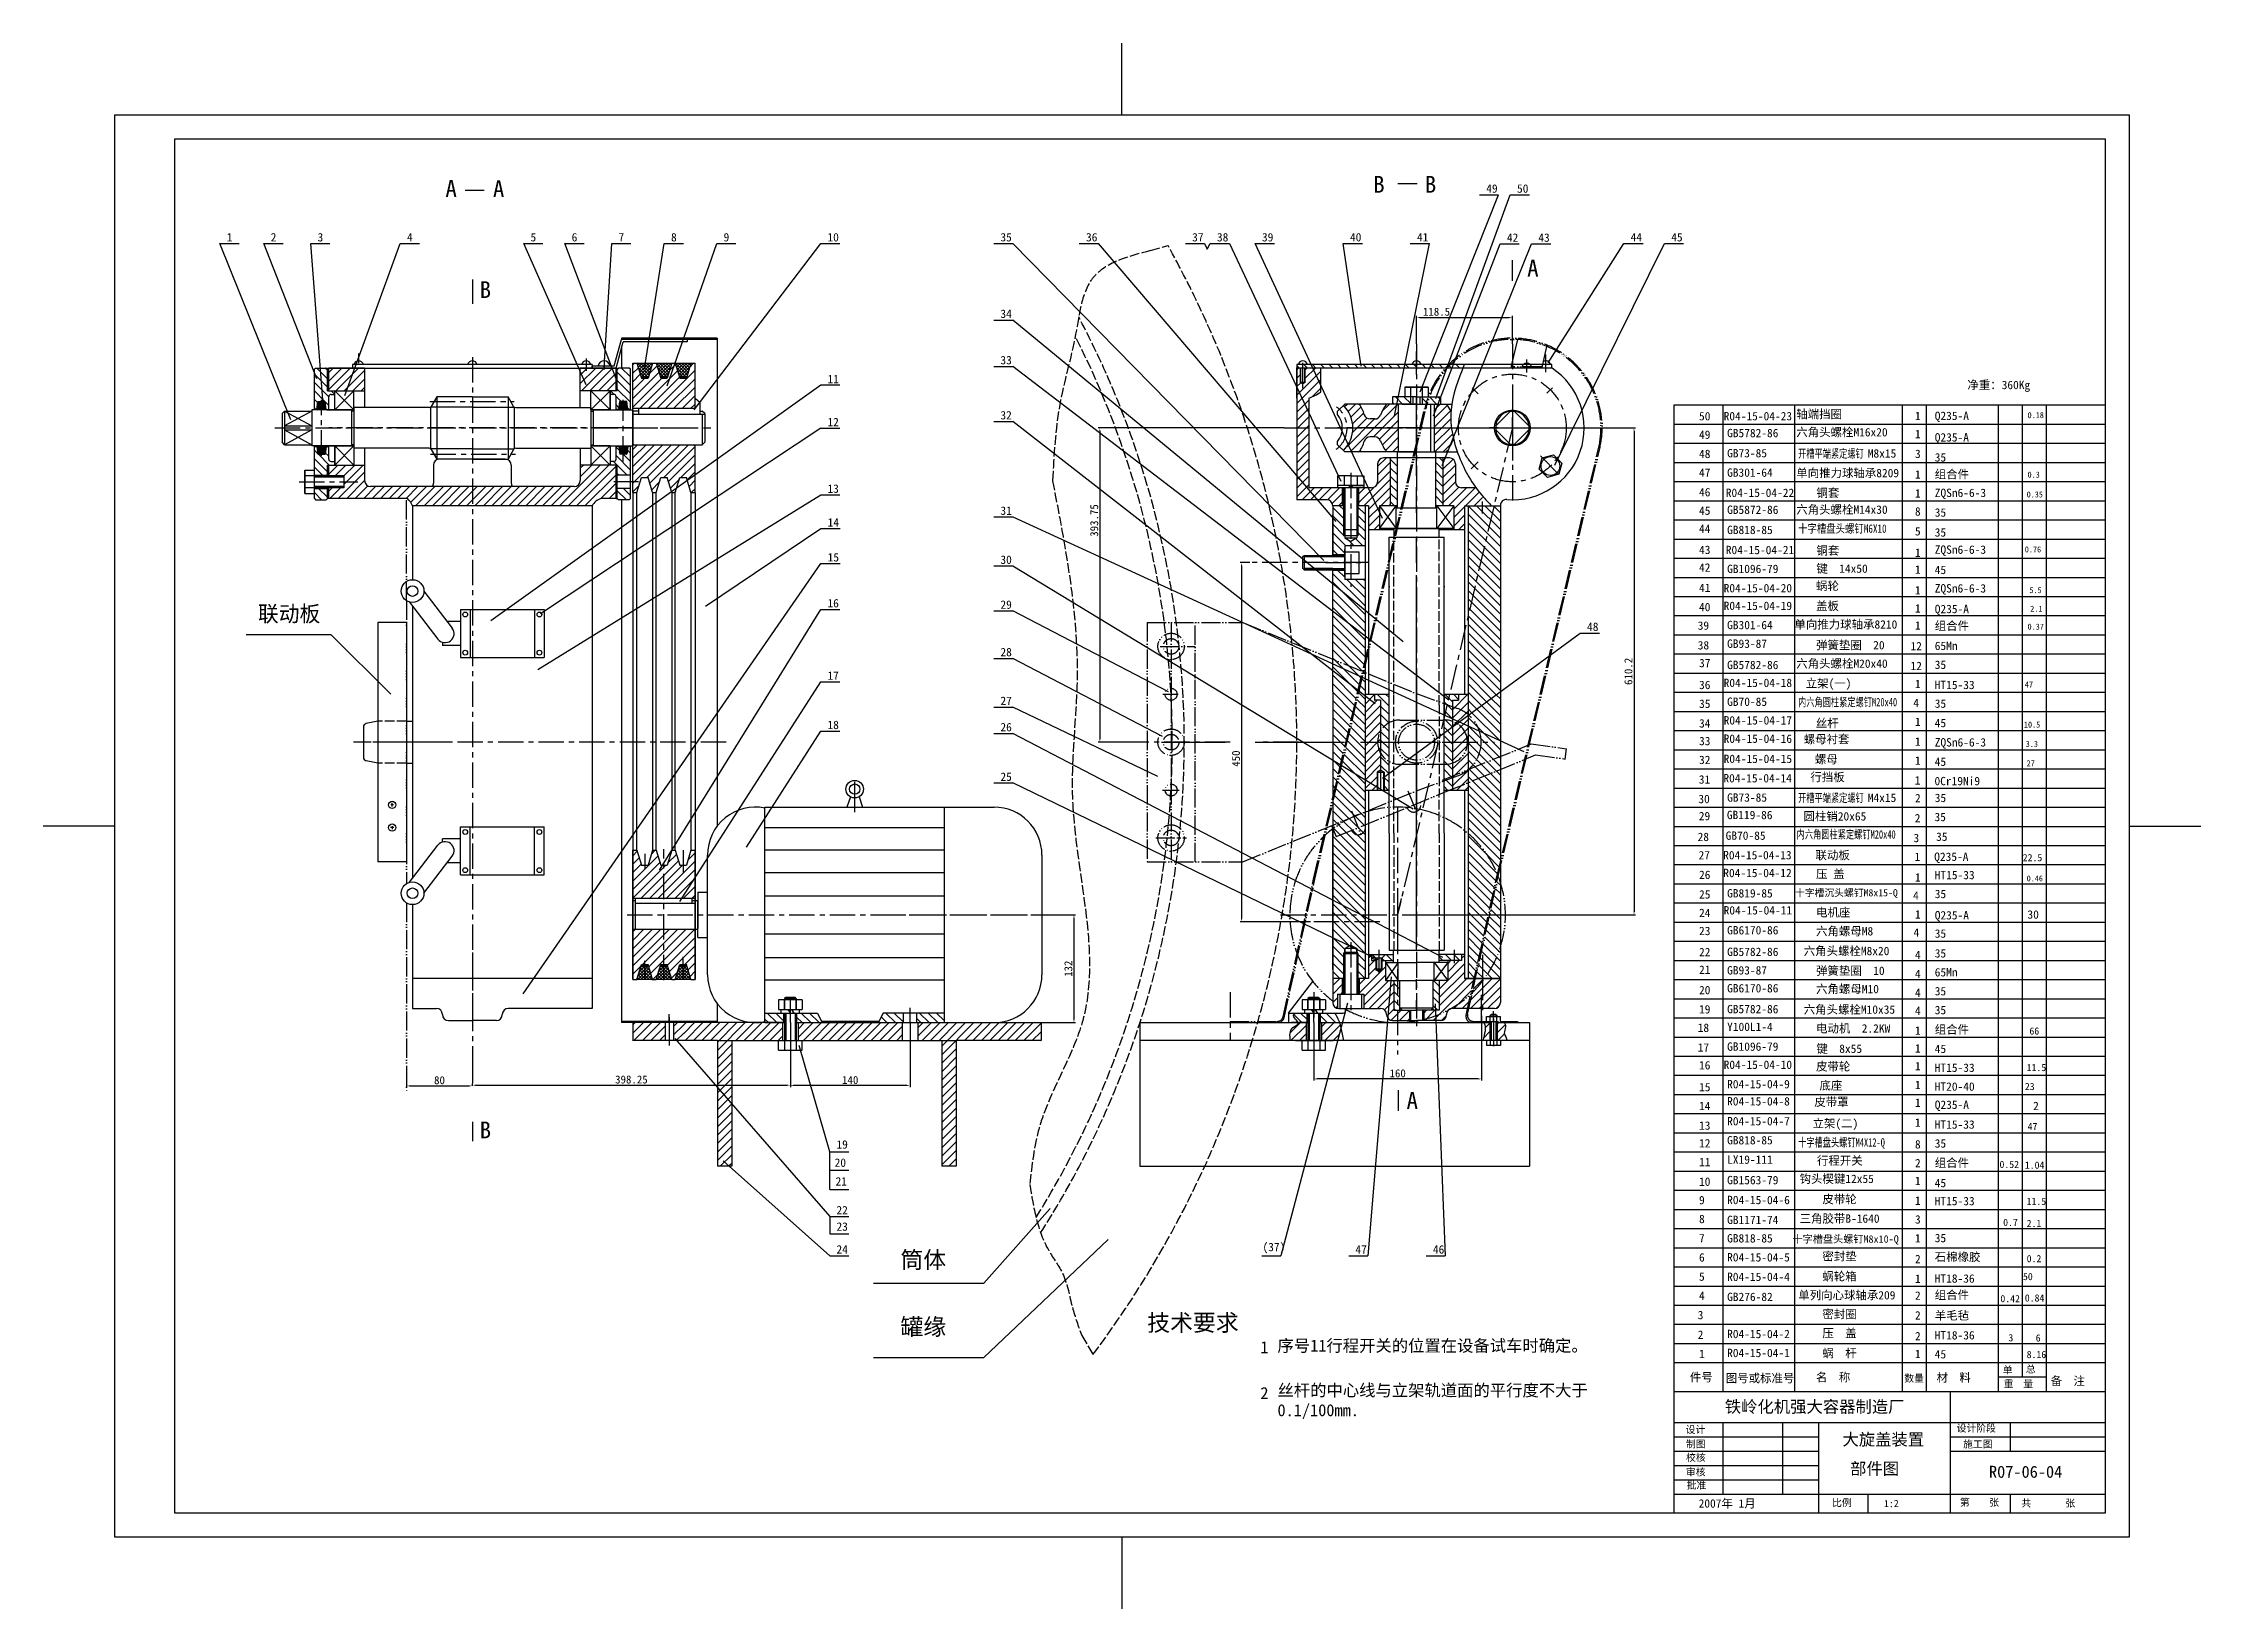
# Model space of a CAD drawing. Header units: millimetres. Extents: x 426 to 3129, y 89 to 2051.
import ezdxf

# ---------------------------------------------------------------- set-up
doc = ezdxf.new("R2010")
doc.units = ezdxf.units.MM
for name, pattern in [('ACAD_ISO02W100', [15, 12, -3]), ('ACAD_ISO05W100', [34, 24, -3, 0.5, -3, 0.5, -3]), ('CENTER', [50.8, 31.75, -6.35, 6.35, -6.35]), ('CENTER2', [1.125, 0.75, -0.125, 0.125, -0.125])]:
    doc.linetypes.add(name, pattern=pattern)
for name, color, linetype in [('01', 1, 'CENTER'), ('1', 5, 'Continuous'), ('3', 5, 'Continuous'), ('CENTER', 1, 'CENTER2'), ('LAYER1', 5, 'Continuous'), ('LAYER2', 6, 'ACAD_ISO05W100'), ('LAYER3', 3, 'ACAD_ISO02W100'), ('TEXT', 5, 'Continuous'), ('图层1', 7, 'Continuous'), ('图层2', 3, 'ACAD_ISO02W100'), ('图层3', 5, 'Continuous')]:
    doc.layers.add(name, color=color, linetype=linetype)
doc.styles.add('STYLE3', font='SimSun.ttf')
doc.dimstyles.get("Standard").update_dxf_attribs({"dimtxt": 0.18, "dimasz": 0.18, "dimexe": 0.18, "dimexo": 0.0625, "dimgap": 0.09, "dimtad": 0, "dimtih": 1, "dimtoh": 1, "dimdec": 4, "dimzin": 0, "dimdsep": 46, "dimtxsty": 'Standard', "dimcen": 0.09, "dimadec": 0, "dimazin": 0, "dimtfac": 1, "dimtdec": 4, "dimtofl": 0, "dimtmove": 0, "dimatfit": 3, "dimfxl": 0, "dimtolj": 1, "dimtzin": 0, "dimarcsym": 0})
pattern_1 = [(135, (-48494.184, -1320.345), (-5.3033009, -5.3033009), [])]
pattern_2 = [(45, (-48494.184, -1320.345), (-5.3033009, 5.3033009), [])]
pattern_3 = [(135, (3463.598, -4151.553), (-5.303301, -5.303301), [])]
pattern_4 = [(45, (3463.598, -4151.553), (-5.303301, 5.303301), [])]
pattern_5 = [(135, (-48424.888, -1320.345), (-5.3033009, -5.3033009), [])]
pattern_6 = [(45, (-48424.888, -1320.3451), (-1.06066017, 1.06066017), []), (135, (-48424.888, -1320.3451), (-1.06066017, -1.06066017), [])]
pattern_7 = [(45, (-73437.47523, 85.41053), (-0.265165043, 0.265165043), [])]

msp = doc.modelspace()

# ---------------------------------------------------------------- texts
at = {"insert": (694.79355, 1346.02477), "char_height": 20, "width": 98.1223, "attachment_point": 1}
msp.add_mtext('\\fTxt|b0|i0|c134|p2;联动板', dxfattribs=at)
at = {"layer": '3', "attachment_point": 1}
for s, insert, char_height, width in [('\\f宋体|b0|i0|c134|p2;49', (2233.42237, 1874.09556), 10.5, 21.6078), ('\\f宋体|b0|i0|c134|p2;50', (2272.05153, 1874.09556), 10.5, 21.6078), ('\\f宋体|b0|i0|c134|p2;1', (655.59108, 1813.09272), 10.5, 21.6078), ('\\f宋体|b0|i0|c134|p2;2', (710.72274, 1813.09272), 10.5, 21.6078), ('\\f宋体|b0|i0|c134|p2;3', (769.41121, 1813.09272), 10.5, 21.6078), ('\\f宋体|b0|i0|c134|p2;4', (881.45293, 1813.09272), 10.5, 21.6078), ('\\f宋体|b0|i0|c134|p2;5', (1036.17717, 1813.09272), 10.5, 21.6078), ('\\f宋体|b0|i0|c134|p2;6', (1087.75187, 1813.09272), 10.5, 21.6078), ('\\f宋体|b0|i0|c134|p2;7', (1146.44047, 1813.09272), 10.5, 21.6078), ('\\f宋体|b0|i0|c134|p2;8', (1212.24272, 1813.09272), 10.5, 21.6078), ('\\f宋体|b0|i0|c134|p2;9', (1278.04498, 1813.09272), 10.5, 21.6078), ('\\f宋体|b0|i0|c134|p2;10', (1408.18322, 1813.09272), 10.5, 21.6078), ('\\f宋体|b0|i0|c134|p2;35', (1624.8758, 1813.09272), 10.5, 21.6078), ('\\f宋体|b0|i0|c134|p2;36', (1732.12282, 1813.09272), 10.5, 21.6078), ('\\f宋体|b0|i0|c134|p2;37', (1865.07316, 1813.09272), 10.5, 21.6078), ('\\f宋体|b0|i0|c134|p2;38', (1896.11332, 1813.09272), 10.5, 21.6078), ('\\f宋体|b0|i0|c134|p2;39', (1952.48697, 1813.09272), 10.5, 21.6078), ('\\f宋体|b0|i0|c134|p2;40', (2062.7935, 1813.10897), 10.5, 21.6078), ('\\f宋体|b0|i0|c134|p2;41', (2146.66948, 1813.09272), 10.5, 21.6078), ('\\f宋体|b0|i0|c134|p2;42', (2259.32388, 1812.58445), 10.5, 21.6078), ('\\f宋体|b0|i0|c134|p2;43', (2298.68484, 1812.58445), 10.5, 21.6078), ('\\f宋体|b0|i0|c134|p2;44', (2414.30666, 1813.09272), 10.5, 21.6078), ('\\f宋体|b0|i0|c134|p2;45', (2465.2159, 1813.09272), 10.5, 21.6078), ('\\f宋体|b0|i0|c134|p2;34', (1624.8758, 1717.17547), 10.5, 21.6078), ('\\f宋体|b0|i0|c134|p2;33', (1624.8758, 1659.07222), 10.5, 21.6078), ('\\f宋体|b0|i0|c134|p2;11', (1408.18322, 1635.36684), 10.5, 21.6078), ('\\f宋体|b0|i0|c134|p2;12', (1408.18322, 1581.49161), 10.5, 21.6078), ('\\f宋体|b0|i0|c134|p2;32', (1624.8758, 1590.07456), 10.5, 21.6078), ('\\f宋体|b0|i0|c134|p2;R04-15-04-23', (2530.88347, 1588.90815), 10.5, 80.5962), ('\\f宋体|b0|i0|c134|p2;GB5782-86', (2535.22123, 1567.74138), 10.5, 80.5962), ('\\f宋体|b0|i0|c134|p2;Q235-A', (2795.31327, 1589.27496), 10.5, 80.5962), ('\\f宋体|b0|i0|c134|p2;GB73-85', (2535.22123, 1542.5014), 10.5, 80.5962), ('\\f宋体|b0|i0|c134|p2;Q235-A', (2795.31327, 1562.3252), 10.5, 80.5962), ('\\f宋体|b0|i0|c134|p2;GB301-64', (2535.22123, 1518.19623), 10.5, 80.5962), ('\\f宋体|b0|i0|c134|p2;35', (2795.31327, 1537.19524), 10.5, 80.5962), ('\\f宋体|b0|i0|c134|p2;组合件', (2795.31327, 1516.07007), 10.5, 80.5962), ('\\f宋体|b0|i0|c134|p2;13', (1408.18322, 1498.03586), 10.5, 21.6078), ('\\f宋体|b0|i0|c134|p2;R04-15-04-22', (2533.54478, 1492.87756), 10.5, 80.5962), ('\\f宋体|b0|i0|c134|p2;ZQSn6-6-3', (2795.31327, 1492.76355), 10.5, 80.5962), ('\\f宋体|b0|i0|c134|p2;31', (1624.8758, 1470.42091), 10.5, 21.6078), ('\\f宋体|b0|i0|c134|p2;GB5872-86', (2535.22123, 1471.61586), 10.5, 80.5962), ('\\f宋体|b0|i0|c134|p2;35', (2795.31327, 1468.15286), 10.5, 80.5962), ('\\f宋体|b0|i0|c134|p2;14', (1408.43053, 1455.74623), 10.5, 21.6078), ('\\f宋体|b0|i0|c134|p2;GB818-85', (2535.22123, 1446.37588), 10.5, 80.5962), ('\\f宋体|b0|i0|c134|p2;35', (2795.31327, 1443.1761), 10.5, 80.5962), ('\\f宋体|b0|i0|c134|p2;15', (1408.44189, 1412.03819), 10.5, 21.6078), ('\\f宋体|b0|i0|c134|p2;30', (1624.8758, 1408.97459), 10.5, 21.6078), ('\\f宋体|b0|i0|c134|p2;R04-15-04-21', (2533.54478, 1421.19367), 10.5, 80.5962), ('\\f宋体|b0|i0|c134|p2;ZQSn6-6-3', (2795.31327, 1421.61632), 10.5, 80.5962), ('\\f宋体|b0|i0|c134|p2;GB1096-79', (2535.22123, 1397.54563), 10.5, 80.5962), ('\\f宋体|b0|i0|c134|p2;45', (2795.31327, 1396.26377), 10.5, 80.5962), ('\\f宋体|b0|i0|c134|p2;16', (1408.18322, 1354.52566), 10.5, 21.6078), ('\\f宋体|b0|i0|c134|p2;29', (1624.8758, 1352.69461), 10.5, 21.6078), ('\\f宋体|b0|i0|c134|p2;R04-15-04-20', (2530.88347, 1373.35561), 10.5, 80.5962), ('\\f宋体|b0|i0|c134|p2;ZQSn6-6-3', (2795.31327, 1373.10679), 10.5, 80.5962), ('\\f宋体|b0|i0|c134|p2;48', (2359.76098, 1324.97833), 10.5, 21.6078), ('\\f宋体|b0|i0|c134|p2;R04-15-04-19', (2530.88347, 1351.2064), 10.5, 80.5962), ('\\f宋体|b0|i0|c134|p2;GB301-64', (2535.22123, 1327.16263), 10.5, 80.5962), ('\\f宋体|b0|i0|c134|p2;Q235-A', (2795.31327, 1347.23496), 10.5, 80.5962), ('\\f宋体|b0|i0|c134|p2;组合件', (2795.31327, 1326.10116), 10.5, 80.5962), ('\\f宋体|b0|i0|c134|p2;GB93-87', (2535.22123, 1303.79227), 10.5, 80.5962), ('\\f宋体|b0|i0|c134|p2;65Mn', (2795.31327, 1301.06449), 10.5, 80.5962), ('\\f宋体|b0|i0|c134|p2;28', (1624.8758, 1293.19608), 10.5, 21.6078), ('\\f宋体|b0|i0|c134|p2;GB5782-86', (2535.22123, 1277.15007), 10.5, 80.5962), ('\\f宋体|b0|i0|c134|p2;35', (2795.31327, 1277.34875), 10.5, 80.5962), ('\\f宋体|b0|i0|c134|p2;17', (1408.18322, 1263.73929), 10.5, 21.6078), ('\\f宋体|b0|i0|c134|p2;R04-15-04-18', (2530.88347, 1254.69511), 10.5, 80.5962), ('\\f宋体|b0|i0|c134|p2;HT15-33', (2795.31327, 1252.09254), 10.5, 80.5962), ('\\f宋体|b0|i0|c134|p2;27', (1624.8758, 1232.13177), 10.5, 21.6078), ('\\f宋体|b0|i0|c134|p2;GB70-85', (2535.22123, 1231.06138), 10.5, 80.5962), ('\\f宋体|b0|i0|c134|p2;35', (2795.31327, 1228.65624), 10.5, 80.5962), ('\\f宋体|b0|i0|c134|p2;18', (1408.18322, 1202.00457), 10.5, 21.6078), ('\\f宋体|b0|i0|c134|p2;26', (1624.8758, 1199.196), 10.5, 21.6078), ('\\f宋体|b0|i0|c134|p2;R04-15-04-17', (2530.88347, 1207.73308), 10.5, 80.5962), ('\\f宋体|b0|i0|c134|p2;45', (2795.31327, 1204.38174), 10.5, 80.5962), ('\\f宋体|b0|i0|c134|p2;R04-15-04-16', (2530.88347, 1184.71959), 10.5, 80.5962), ('\\f宋体|b0|i0|c134|p2;ZQSn6-6-3', (2795.31327, 1180.14671), 10.5, 80.5962), ('\\f宋体|b0|i0|c134|p2;25', (1624.8758, 1137.06089), 10.5, 21.6078), ('\\f宋体|b0|i0|c134|p2;R04-15-04-15', (2530.88347, 1159.47961), 10.5, 80.5962), ('\\f宋体|b0|i0|c134|p2;45', (2795.31327, 1155.87221), 10.5, 80.5962), ('\\f宋体|b0|i0|c134|p2;R04-15-04-14', (2530.58811, 1135.17443), 10.5, 80.5962), ('\\f宋体|b0|i0|c134|p2;GB73-85', (2535.22123, 1110.99937), 10.5, 80.5962), ('\\f宋体|b0|i0|c134|p2;35', (2795.31327, 1110.52664), 10.5, 80.5962), ('\\f宋体|b0|i0|c134|p2;0Cr19Ni9', (2795.01791, 1131.63718), 10.5, 80.5962), ('\\f宋体|b0|i0|c134|p2;GB119-86', (2534.92587, 1089.13504), 10.5, 80.5962), ('\\f宋体|b0|i0|c134|p2;35', (2795.01791, 1086.60184), 10.5, 80.5962), ('\\f宋体|b0|i0|c134|p2;GB70-85', (2533.39621, 1063.22858), 10.5, 80.5962), ('\\f宋体|b0|i0|c134|p2;35', (2797.00525, 1061.88222), 10.5, 80.5962), ('\\f宋体|b0|i0|c134|p2;R04-15-04-13', (2530.25417, 1038.77683), 10.5, 80.5962), ('\\f宋体|b0|i0|c134|p2;Q235-A', (2794.68397, 1036.77602), 10.5, 80.5962), ('\\f宋体|b0|i0|c134|p2;R04-15-04-12', (2530.42459, 1016.44251), 10.5, 80.5962), ('\\f宋体|b0|i0|c134|p2;HT15-33', (2795.31327, 1013.85681), 10.5, 80.5962), ('\\f宋体|b0|i0|c134|p2;GB819-85', (2535.22123, 991.00063), 10.5, 80.5962), ('\\f宋体|b0|i0|c134|p2;35', (2795.31327, 990.14133), 10.5, 80.5962), ('\\f宋体|b0|i0|c134|p2;R04-15-04-11', (2530.88347, 969.66589), 10.5, 80.5962), ('\\f宋体|b0|i0|c134|p2;Q235-A', (2795.31327, 963.47076), 10.5, 80.5962), ('\\f宋体|b0|i0|c134|p2;GB6170-86', (2535.22123, 944.7273), 10.5, 80.5962), ('\\f宋体|b0|i0|c134|p2;35', (2795.31327, 940.55388), 10.5, 80.5962), ('\\f宋体|b0|i0|c134|p2;GB5782-86', (2535.22123, 917.65112), 10.5, 80.5962), ('\\f宋体|b0|i0|c134|p2;GB93-87', (2535.22123, 894.47753), 10.5, 80.5962), ('\\f宋体|b0|i0|c134|p2;35', (2795.31327, 915.76009), 10.5, 80.5962), ('\\f宋体|b0|i0|c134|p2;65Mn', (2795.31327, 892.04422), 10.5, 80.5962), ('\\f宋体|b0|i0|c134|p2;GB6170-86', (2535.22123, 872.04198), 10.5, 80.5962), ('\\f宋体|b0|i0|c134|p2;35', (2795.31327, 868.32848), 10.5, 80.5962), ('\\f宋体|b0|i0|c134|p2;GB5782-86', (2535.22123, 845.86718), 10.5, 80.5962), ('\\f宋体|b0|i0|c134|p2;35', (2795.31327, 844.61273), 10.5, 80.5962), ('\\f宋体|b0|i0|c134|p2;Y100\\f宋体|b0|i0|c0|p2;L1\\f宋体|b0|i0|c134|p2;-4', (2535.22123, 823.68041), 10.5, 80.5962), ('\\f宋体|b0|i0|c134|p2;组合件', (2795.31327, 820.31885), 10.5, 80.5962), ('\\f宋体|b0|i0|c134|p2;GB1096-79', (2535.22123, 798.90783), 10.5, 80.5962), ('\\f宋体|b0|i0|c134|p2;45', (2795.31327, 796.1032), 10.5, 80.5962), ('\\f宋体|b0|i0|c134|p2;R04-15-04-10', (2530.88347, 776.14622), 10.5, 80.5962), ('\\f宋体|b0|i0|c134|p2;HT15-33', (2795.31327, 772.38733), 10.5, 80.5962), ('\\f宋体|b0|i0|c134|p2;R04-15-04-9', (2535.22123, 751.80976), 10.5, 80.5962), ('\\f宋体|b0|i0|c134|p2;R04-15-04-8', (2535.22123, 730.3231), 10.5, 80.5962), ('\\f宋体|b0|i0|c134|p2;HT20-40', (2795.31327, 748.82234), 10.5, 80.5962), ('\\f宋体|b0|i0|c134|p2;R04-15-04-7', (2535.22123, 705.41432), 10.5, 80.5962), ('\\f宋体|b0|i0|c134|p2;Q235-A', (2795.31327, 726.03377), 10.5, 80.5962), ('\\f宋体|b0|i0|c134|p2;19', (1419.47032, 676.23743), 10.5, 21.6078), ('\\f宋体|b0|i0|c134|p2;GB818-85', (2535.22123, 681.58861), 10.5, 80.5962), ('\\f宋体|b0|i0|c134|p2;35', (2795.31327, 677.52436), 10.5, 80.5962), ('\\f宋体|b0|i0|c134|p2;HT15-33', (2795.31327, 701.24011), 10.5, 80.5962), ('\\f宋体|b0|i0|c134|p2;20', (1417.1609, 653.48886), 10.5, 21.6078), ('\\f宋体|b0|i0|c134|p2;LX19-111', (2535.22123, 657.28343), 10.5, 80.5962), ('\\f宋体|b0|i0|c134|p2;组合件', (2795.31327, 653.20199), 10.5, 80.5962), ('\\f宋体|b0|i0|c134|p2;21', (1418.34712, 630.00656), 10.5, 21.6078), ('\\f宋体|b0|i0|c134|p2;GB1563-79', (2535.22123, 631.5958), 10.5, 80.5962), ('\\f宋体|b0|i0|c134|p2;45', (2795.31327, 627.93691), 10.5, 80.5962), ('\\f宋体|b0|i0|c134|p2;R04-15-04-6', (2535.22123, 606.68696), 10.5, 80.5962), ('\\f宋体|b0|i0|c134|p2;HT15-33', (2795.31327, 605.29909), 10.5, 80.5962), ('\\f宋体|b0|i0|c134|p2;22', (1419.47032, 593.91367), 10.5, 21.6078), ('\\f宋体|b0|i0|c134|p2;23', (1419.52088, 573.36663), 10.5, 21.6078), ('\\f宋体|b0|i0|c134|p2;GB1171-74', (2535.22123, 581.77807), 10.5, 80.5962), ('\\f宋体|b0|i0|c134|p2;24', (1419.47032, 544.7252), 10.5, 21.6078), ('\\f宋体|b0|i0|c134|p2;(37)', (1953.20841, 547.73966), 10.5, 21.6078), ('\\f宋体|b0|i0|c134|p2;47', (2069.60379, 544.7252), 10.5, 21.6078), ('\\f宋体|b0|i0|c134|p2;46', (2166.66063, 544.7252), 10.5, 21.6078), ('\\f宋体|b0|i0|c134|p2;GB818-85', (2535.22123, 558.67208), 10.5, 80.5962), ('\\f宋体|b0|i0|c134|p2;35', (2795.31327, 558.94552), 10.5, 80.5962), ('\\f宋体|b0|i0|c134|p2;筒体', (1499.66634, 536.94845), 21, 433.2597), ('\\f宋体|b0|i0|c134|p2;R04-15-04-5', (2535.22123, 534.84624), 10.5, 80.5962), ('\\f宋体|b0|i0|c134|p2;石棉橡胶', (2795.31327, 535.22991), 10.5, 80.5962), ('\\f宋体|b0|i0|c134|p2;R04-15-04-4', (2535.22123, 510.41779), 10.5, 80.5962), ('\\f宋体|b0|i0|c134|p2;组合件', (2795.31327, 487.61559), 10.5, 80.5962), ('\\f宋体|b0|i0|c134|p2;HT18-36', (2795.31327, 508.28016), 10.5, 80.5962), ('\\f宋体|b0|i0|c134|p2;技术要求', (1808.72633, 458.18861), 21, 433.2597), ('\\f宋体|b0|i0|c134|p2;GB276-82', (2535.22123, 485.28915), 10.5, 80.5962), ('\\f宋体|b0|i0|c134|p2;羊毛毡', (2795.31327, 461.92659), 10.5, 80.5962), ('\\f宋体|b0|i0|c134|p2;罐缘', (1499.66634, 453.08702), 21, 433.2597), ('\\f宋体|b0|i0|c134|p2;R04-15-04-2', (2535.22123, 438.76103), 10.5, 80.5962), ('\\f宋体|b0|i0|c134|p2;HT18-36', (2795.31327, 437.1328), 10.5, 80.5962), ('\\f宋体|b0|i0|c134|p2;序号11行程开关的位置在设备试车时确定。', (1971.94614, 426.37707), 15, 433.2597), ('\\f宋体|b0|i0|c134|p2;R04-15-04-1', (2535.22123, 415.02267), 10.5, 80.5962), ('\\f宋体|b0|i0|c134|p2;45', (2795.31327, 413.41706), 10.5, 80.5962), ('\\f宋体|b0|i0|c134|p2;材  料', (2797.61952, 384.15395), 10.5, 80.5962), ('\\f宋体|b0|i0|c134|p2;丝杆的中心线与立架轨道面的平行度不大于0.1/100mm.', (1971.94614, 370.48117), 15, 433.2597), ('{\\fSimSun|b0|i0|c134|p2;大旋盖装置}', (2679.7123, 308.86039), 15, 120), ('\\f宋体|b0|i0|c134|p2;部件图', (2689.30423, 272.28689), 15, 80.5962), ('{\\fSimSun|b0|i0|c134|p2;R07-06-04}', (2863.24526, 268.3201), 15, 120.5714286)]:
    msp.add_mtext(s, dxfattribs=dict(at, insert=insert, char_height=char_height, width=width))
at = {"layer": 'LAYER1', "char_height": 9, "attachment_point": 1}
for s, insert, width in [('\\f宋体|b0|i0|c134|p2;设计', (2483.27079, 318.15541), 48.9942), ('\\f宋体|b0|i0|c134|p2;制图', (2483.74448, 300.14607), 51.7161), ('\\f宋体|b0|i0|c134|p2;校核', (2483.74427, 283.19902), 48.9942), ('\\f宋体|b0|i0|c134|p2;审核', (2483.6527, 265.02067), 53.0769), ('\\f宋体|b0|i0|c134|p2;批准', (2484.58874, 248.49796), 54.438), ('\\f宋体|b0|i0|c134|p2;比例', (2666.71949, 226.51195), 54.438), ('\\f宋体|b0|i0|c0|p2;1:2', (2731.76614, 225.51259), 54.438)]:
    msp.add_mtext(s, dxfattribs=dict(at, insert=insert, width=width))
at = {"layer": 'TEXT'}
for s, height, p in [('50', 10.5, (2500.05527, 1578.32361)), ('1', 10.5, (2770.54729, 1578.62621)), ('0.18', 7.5, (2911.63165, 1581.15364)), ('49', 10.5, (2500.05527, 1555.19329)), ('48', 10.5, (2500.05527, 1531.11889)), ('3', 10.5, (2770.54729, 1531.1946)), ('1', 10.5, (2770.54729, 1555.98839)), ('47', 10.5, (2500.05527, 1507.64554)), ('1', 10.5, (2770.54729, 1505.32289)), ('0.3', 7.5, (2911.63165, 1506.55508)), ('46', 10.5, (2500.05527, 1483.09913)), ('1', 10.5, (2770.54729, 1481.60715)), ('0.35', 7.5, (2910.47885, 1481.77102)), ('45', 10.5, (2500.05527, 1459.96882)), ('8', 10.5, (2770.54729, 1458.96932)), ('44', 10.5, (2500.05527, 1437.31058)), ('5', 10.5, (2770.54729, 1434.17566)), ('43', 10.5, (2500.05527, 1410.87593)), ('1', 10.5, (2770.54729, 1407.22591)), ('0.76', 7.5, (2908.17282, 1412.89906)), ('42', 10.5, (2500.05527, 1388.6897)), ('1', 10.5, (2770.54729, 1386.1527)), ('41', 10.5, (2500.05527, 1363.23851)), ('1', 10.5, (2770.54729, 1360.28099)), ('5.5', 7.5, (2913.93768, 1361.89201)), ('39', 10.5, (2498.3704, 1315.96492)), ('40', 10.5, (2500.05527, 1339.16417)), ('1', 10.5, (2770.54729, 1337.46119)), ('1', 10.5, (2770.54729, 1316.08339)), ('2.1', 7.5, (2914.95279, 1338.54976)), ('38', 10.5, (2498.39691, 1291.30047)), ('12', 10.5, (2764.92012, 1290.21169)), ('0.37', 7.5, (2911.63187, 1316.07217)), ('37', 10.5, (2500.05527, 1268.9994)), ('12', 10.5, (2764.92012, 1265.4179)), ('36', 10.5, (2500.05527, 1241.5976)), ('1', 10.5, (2770.54729, 1242.7802)), ('47', 7.5, (2908.1726, 1243.45194)), ('35', 10.5, (2500.05527, 1217.99521)), ('4', 10.5, (2768.38883, 1219.06446)), ('34', 10.5, (2500.05527, 1193.4488)), ('1', 10.5, (2770.54729, 1195.34859)), ('10.5', 7.5, (2907.0485, 1193.39146)), ('33', 10.5, (2500.05527, 1171.26258)), ('1', 10.5, (2770.54729, 1170.55493)), ('3.3', 7.5, (2909.32584, 1169.18468)), ('32', 10.5, (2500.05527, 1147.66025)), ('1', 10.5, (2770.54729, 1146.83919)), ('27', 7.5, (2910.47863, 1144.97802)), ('30', 10.5, (2499.24014, 1098.64923)), ('31', 10.5, (2499.75991, 1123.11377)), ('2', 10.5, (2770.54729, 1099.69256)), ('1', 10.5, (2770.25193, 1122.0454)), ('29', 10.5, (2499.75991, 1077.26208)), ('2', 10.5, (2770.25193, 1074.61391)), ('28', 10.5, (2498.23026, 1051.19329)), ('3', 10.5, (2768.72228, 1049.82012)), ('27', 10.5, (2499.42597, 1028.19888)), ('1', 10.5, (2769.91799, 1026.21774)), ('22.5', 9, (2905.52723, 1025.88887)), ('26', 10.5, (2500.05527, 1003.64554)), ('1', 10.5, (2770.54729, 1000.34397)), ('0.46', 7.5, (2910.47863, 1000.60222)), ('25', 10.5, (2500.05527, 979.09913)), ('4', 10.5, (2768.23296, 977.70614)), ('24', 10.5, (2500.05527, 955.96882)), ('1', 10.5, (2770.54729, 953.9904)), ('30', 10.5, (2911.47566, 953.91772)), ('23', 10.5, (2500.05527, 933.31058)), ('4', 10.5, (2768.81149, 931.35271)), ('22', 10.5, (2500.05527, 906.87593)), ('21', 10.5, (2500.05527, 884.6897)), ('4', 10.5, (2770.54729, 903.32503)), ('20', 10.5, (2500.05527, 859.23851)), ('4', 10.5, (2770.54729, 879.60929)), ('4', 10.5, (2770.54729, 855.89355)), ('19', 10.5, (2500.05527, 835.16417)), ('4', 10.5, (2770.54729, 833.25572)), ('18', 10.5, (2498.3704, 811.96492)), ('1', 10.5, (2770.54729, 808.46194)), ('66', 9, (2913.93768, 808.68429)), ('17', 10.5, (2498.39691, 787.30047)), ('1', 10.5, (2770.54729, 786.15803)), ('16', 10.5, (2500.05527, 764.9994)), ('1', 10.5, (2770.54729, 763.854)), ('11.5', 9, (2910.4786, 762.88617)), ('15', 10.5, (2500.05527, 737.5976)), ('1', 10.5, (2770.54729, 740.31089)), ('23', 9, (2908.21403, 739.11356)), ('14', 10.5, (2500.05527, 713.99521)), ('1', 10.5, (2770.54729, 718.00698)), ('1', 10.5, (2770.54729, 693.22477)), ('2', 10.5, (2918.54996, 714.04224)), ('13', 10.5, (2500.05527, 689.4488)), ('12', 10.5, (2500.05527, 667.26258)), ('8', 10.5, (2770.54729, 665.96449)), ('47', 9, (2911.69385, 688.97105)), ('11', 10.5, (2500.05527, 643.66025)), ('2', 10.5, (2770.54729, 642.42126)), ('0.52', 9, (2876.43898, 641.47504)), ('1.04', 9, (2908.17275, 640.55761)), ('10', 10.5, (2500.05527, 619.11377)), ('1', 10.5, (2770.54729, 620.11735)), ('9', 10.5, (2500.05527, 596.02846)), ('1', 10.5, (2770.54729, 595.33514)), ('11.5', 9, (2910.4786, 595.19788)), ('8', 10.5, (2500.05527, 572.42614)), ('3', 10.5, (2770.54729, 571.79203)), ('0.7', 9, (2881.0513, 568.85481)), ('2.1', 9, (2910.47882, 567.53297)), ('7', 10.5, (2500.05527, 548.35174)), ('1', 10.5, (2770.54729, 548.24891)), ('6', 10.5, (2500.05527, 524.27734)), ('2', 10.5, (2770.54729, 522.22761)), ('0.2', 9, (2910.47882, 523.44219)), ('5', 10.5, (2500.05527, 500.20294)), ('2', 10.5, (2770.54729, 476.38046)), ('1', 10.5, (2770.54729, 497.4454)), ('50', 9, (2905.86645, 500.96447)), ('3', 10.5, (2498.3704, 451.96492)), ('4', 10.5, (2500.05527, 476.27852)), ('2', 10.5, (2770.54729, 451.59837)), ('0.42', 9, (2877.5923, 473.29955)), ('0.84', 9, (2908.17274, 474.16421)), ('2', 10.5, (2498.39691, 427.30047)), ('2', 10.5, (2770.54729, 425.57695)), ('3', 9, (2887.65845, 424.30869)), ('6', 9, (2921.813, 424.0217)), ('1', 15, (1950.54406, 409.43293)), ('1', 10.5, (2500.05527, 403.27305)), ('1', 10.5, (2770.54729, 403.27305)), ('8.16', 9, (2910.47882, 403.27305)), ('2', 15, (1950.54406, 351.95595))]:
    msp.add_text(s, height=height, dxfattribs=at).set_placement(p)
at = {"layer": 'TEXT', "style": 'STYLE3'}
for s, width, p in [('开槽平端紧定螺钉', 0.7, (2624.12163, 1531.48354)), ('十字槽盘头螺钉M6X10', 0.8, (2624.12163, 1437.49566)), ('内六角圆柱紧定螺钉M20x40', 0.7, (2624.12163, 1220.05027)), ('开槽平端紧定螺钉', 0.7, (2624.12163, 1099.98151)), ('内六角圆柱紧定螺钉M20x40', 0.7, (2622.29662, 1054.27866)), ('十字槽盘头螺钉M4X12-Q', 0.7, (2624.12163, 668.30416))]:
    msp.add_text(s, height=10.5, dxfattribs=dict(at, width=width)).set_placement(p)
at = {"layer": 'TEXT', "attachment_point": 1}
for s, insert, char_height, width in [('\\f宋体|b0|i0|c134|p2;净重：360\\f宋体|b0|i0|c0|p2;Kg', (2836.22605, 1627.96914), 10.5, 240), ('\\f宋体|b0|i0|c134|p2;轴端挡圈', (2621.83803, 1591.41581), 10.5, 240), ('\\f宋体|b0|i0|c134|p2;六角头螺栓\\f宋体|b0|i0|c0|p2;M16x20', (2621.83803, 1568.77812), 10.5, 240), ('\\f宋体|b0|i0|c134|p2;        M8x15', (2654.29367, 1542.19783), 10.5, 240), ('\\f宋体|b0|i0|c134|p2;单向推力球轴承8209', (2621.83803, 1517.6028), 10.5, 240), ('\\f宋体|b0|i0|c134|p2;铜套', (2647.09113, 1492.70575), 10.5, 120), ('\\f宋体|b0|i0|c134|p2;六角头螺栓\\f宋体|b0|i0|c0|p2;M14x30', (2621.83803, 1471.75906), 10.5, 240), ('\\f宋体|b0|i0|c134|p2;铜套', (2647.09113, 1420.48048), 10.5, 120), ('\\f宋体|b0|i0|c134|p2;键  \\f宋体|b0|i0|c0|p2;14x50', (2647.09113, 1397.84266), 10.5, 120), ('\\f宋体|b0|i0|c134|p2;蜗轮', (2646.63867, 1376.25452), 10.5, 120), ('\\f宋体|b0|i0|c134|p2;盖板', (2646.63867, 1351.01454), 10.5, 120), ('\\f宋体|b0|i0|c134|p2;单向推力球轴承8210', (2619.58716, 1327.87673), 10.5, 240), ('\\f宋体|b0|i0|c134|p2;弹簧垫圈  20', (2646.63867, 1301.93679), 10.5, 120), ('\\f宋体|b0|i0|c134|p2;六角头螺栓\\f宋体|b0|i0|c0|p2;M20x40', (2621.83803, 1278.79898), 10.5, 240), ('\\f宋体|b0|i0|c134|p2;立架\\f宋体|b0|i0|c0|p2;(\\f宋体|b0|i0|c134|p2;一\\f宋体|b0|i0|c0|p2;)', (2633.70935, 1254.0264), 10.5, 240), ('\\f宋体|b0|i0|c134|p2;丝杆', (2646.30573, 1204.12207), 10.5, 120), ('\\f宋体|b0|i0|c134|p2;螺母衬套', (2631.19671, 1184.16664), 10.5, 120), ('\\f宋体|b0|i0|c134|p2;行挡板', (2639.5352, 1136.55405), 10.5, 120), ('\\f宋体|b0|i0|c134|p2;螺母', (2645.22671, 1158.92666), 10.5, 120), ('\\f宋体|b0|i0|c134|p2;        M4x15', (2654.29367, 1110.69579), 10.5, 240), ('\\f宋体|b0|i0|c134|p2;圆柱销\\f宋体|b0|i0|c0|p2;20x65', (2630.90136, 1087.41336), 10.5, 120), ('\\f宋体|b0|i0|c134|p2;联动板', (2646.00937, 1038.70056), 10.5, 120), ('\\f宋体|b0|i0|c134|p2;压 盖', (2646.63867, 1015.18502), 10.5, 120), ('\\f宋体|b0|i0|c134|p2;十字槽沉头螺钉M8x15-Q', (2620.27195, 990.87984), 9, 150), ('\\f宋体|b0|i0|c134|p2;电机座', (2646.63867, 967.04208), 10.5, 120), ('\\f宋体|b0|i0|c134|p2;六角头螺栓\\f宋体|b0|i0|c0|p2;M8x20', (2631.19671, 918.67936), 10.5, 120), ('\\f宋体|b0|i0|c134|p2;六角螺母\\f宋体|b0|i0|c0|p2;M8', (2646.63867, 943.45194), 10.5, 120), ('\\f宋体|b0|i0|c134|p2;弹簧垫圈  10', (2646.63867, 893.90678), 10.5, 120), ('\\f宋体|b0|i0|c134|p2;六角螺母\\f宋体|b0|i0|c0|p2;M10', (2646.63867, 871.00382), 10.5, 120), ('\\f宋体|b0|i0|c134|p2;六角头螺栓\\f宋体|b0|i0|c0|p2;M10x35', (2631.19671, 845.29643), 10.5, 120), ('\\f宋体|b0|i0|c134|p2;电动机  2.2KW', (2646.63867, 821.66336), 10.5, 120), ('\\f宋体|b0|i0|c134|p2;键  \\f宋体|b0|i0|c0|p2;8x55', (2647.09113, 796.17778), 10.5, 120), ('\\f宋体|b0|i0|c134|p2;皮带轮', (2646.63867, 773.98783), 10.5, 120), ('\\f宋体|b0|i0|c134|p2;皮带罩', (2644.46979, 729.58509), 10.5, 120), ('\\f宋体|b0|i0|c134|p2;底座', (2650.97642, 750.16199), 10.5, 120), ('\\f宋体|b0|i0|c134|p2;立架\\f宋体|b0|i0|c0|p2;(\\f宋体|b0|i0|c134|p2;二\\f宋体|b0|i0|c0|p2;)', (2642.30069, 702.51032), 10.5, 120), ('\\f宋体|b0|i0|c134|p2;行程开关', (2647.72311, 655.94159), 10.5, 120), ('\\f宋体|b0|i0|c134|p2;钩头楔键\\f宋体|b0|i0|c0|p2;12x55', (2626.03388, 633.19869), 10.5, 120), ('\\f宋体|b0|i0|c134|p2;皮带轮', (2654.57241, 607.63022), 10.5, 120), ('\\f宋体|b0|i0|c134|p2;三角胶带\\f宋体|b0|i0|c0|p2;B-1640', (2626.03388, 583.38102), 10.5, 120), ('\\f宋体|b0|i0|c134|p2;十字槽盘头螺钉M8x10-Q', (2617.20125, 557.16326), 9.3, 150), ('\\f宋体|b0|i0|c134|p2;密封垫', (2654.57241, 536.1526), 10.5, 120), ('\\f宋体|b0|i0|c134|p2;单列向心球轴承209', (2624.40347, 487.29569), 10.5, 300), ('\\f宋体|b0|i0|c134|p2;蜗轮箱', (2654.57241, 510.90997), 10.5, 120), ('\\f宋体|b0|i0|c134|p2;密封圈', (2654.57241, 463.68154), 10.5, 120), ('\\f宋体|b0|i0|c134|p2;压  盖', (2654.57241, 439.7656), 10.5, 120), ('\\f宋体|b0|i0|c134|p2;蜗  杆', (2654.57241, 414.71072), 10.5, 120), ('\\f宋体|b0|i0|c134|p2;件号', (2488.53609, 384.48328), 10.5, 120), ('\\f宋体|b0|i0|c134|p2;图号或标准号', (2533.50438, 383.33161), 10.5, 120), ('\\f宋体|b0|i0|c134|p2;名  称', (2646.50107, 384.48328), 10.5, 120), ('\\f宋体|b0|i0|c134|p2;数量', (2757.19217, 382.46269), 9, 120), ('\\f宋体|b0|i0|c134|p2;单', (2880.56622, 392.8281), 9, 120), ('\\f宋体|b0|i0|c134|p2;总', (2909.39185, 393.97977), 9, 120), ('\\f宋体|b0|i0|c134|p2;备  注', (2940.52373, 379.87648), 10.5, 120), ('\\f宋体|b0|i0|c134|p2;铁岭化机强大容器制造厂', (2532.35137, 349.93192), 15, 300), ('\\f宋体|b0|i0|c134|p2;重  量', (2881.71924, 375.55242), 9, 120), ('\\f宋体|b0|i0|c134|p2;设计阶段', (2822.82302, 319.94895), 9, 120), ('\\f宋体|b0|i0|c134|p2;施工图', (2830.82881, 299.96173), 9, 120), ('{\\fSimSun|b0|i0|c134|p2;2007年 1月}', (2499.5731, 226.38911), 10.5, 120), ('\\f宋体|b0|i0|c134|p2;第    张', (2826.82597, 227.00818), 9, 120), ('\\f宋体|b0|i0|c134|p2;共       张', (2903.88137, 226.00882), 9, 120)]:
    msp.add_mtext(s, dxfattribs=dict(at, insert=insert, char_height=char_height, width=width))
at = {"layer": '图层1'}
for s, p in [('A', (929.6402, 1858.44961)), ('A', (989.14156, 1858.05548)), ('B', (2091.89014, 1863.62887)), ('B', (2156.54965, 1863.62887)), ('A', (2284.76489, 1758.5786)), ('B', (972.53974, 1731.69818)), ('A', (2133.6677, 715.59485)), ('B', (972.53974, 678.6735))]:
    msp.add_text(s, height=21, dxfattribs=at).set_placement(p)

# ---------------------------------------------------------------- blocks, each defined once
blk = doc.blocks.new('*D1')
at = {"layer": '3', "color": 0, "lineweight": -2}
for p, q in [((2146.2, 1674.3), (2146.2, 1709.4)), ((2150.2, 1707.4), (2262.2, 1707.4)), ((2266.2, 1674.3), (2266.2, 1709.4))]:
    blk.add_line(p, q, dxfattribs=at)
at = {"layer": '3', "color": 0}
for points in [[(2150.2, 1708), (2150.2, 1706.7), (2146.2, 1707.4)], [(2262.2, 1708), (2262.2, 1706.7), (2266.2, 1707.4)]]:
    blk.add_solid(points, dxfattribs=at)
at = {"layer": 'DEFPOINTS', "color": 0}
for p in [(2266.2, 1707.4), (2146.2, 1674.2), (2266.2, 1674.2)]:
    blk.add_point(p, dxfattribs=at)
at = {"layer": '3', "color": 0, "insert": (2171.2, 1714.4), "char_height": 10, "attachment_point": 5}
blk.add_mtext('\\A1;118.5', dxfattribs=at)
blk = doc.blocks.new('*D2')
at = {"layer": '3', "color": 0, "lineweight": -2}
for p, q in [((2266.2, 1568.9), (2420.6, 1568.9)), ((2418.6, 1564.9), (2418.6, 962.7)), ((2146.2, 958.7), (2420.6, 958.7))]:
    blk.add_line(p, q, dxfattribs=at)
at = {"layer": '3', "color": 0}
for points in [[(2417.9, 1564.9), (2419.2, 1564.9), (2418.6, 1568.9)], [(2417.9, 962.7), (2419.2, 962.7), (2418.6, 958.7)]]:
    blk.add_solid(points, dxfattribs=at)
at = {"layer": 'DEFPOINTS', "color": 0}
for p in [(2266.2, 1568.9), (2146.2, 958.7), (2418.6, 958.7)]:
    blk.add_point(p, dxfattribs=at)
at = {"layer": '3', "color": 0, "insert": (2411.6, 1263.8), "char_height": 10, "attachment_point": 5, "rotation": 90}
blk.add_mtext('\\A1;610.2', dxfattribs=at)
blk = doc.blocks.new('*D3')
at = {"layer": '3', "color": 0, "lineweight": -2}
for p, q in [((1706.7, 958.7), (1719, 958.7)), ((1717, 954.7), (1717, 827.7)), ((1675.8, 823.7), (1719, 823.7))]:
    blk.add_line(p, q, dxfattribs=at)
at = {"layer": '3', "color": 0}
for points in [[(1716.3, 954.7), (1717.7, 954.7), (1717, 958.7)], [(1716.3, 827.7), (1717.7, 827.7), (1717, 823.7)]]:
    blk.add_solid(points, dxfattribs=at)
at = {"layer": 'DEFPOINTS', "color": 0}
for p in [(1706.7, 958.7), (1675.8, 823.7), (1717, 823.7)]:
    blk.add_point(p, dxfattribs=at)
at = {"layer": '3', "color": 0, "insert": (1710, 891.2), "char_height": 10, "attachment_point": 5, "rotation": 90}
blk.add_mtext('\\A1;132', dxfattribs=at)
blk = doc.blocks.new('*D4')
at = {"layer": '3', "color": 0, "lineweight": -2}
for p, q in [((880.9, 748.8), (880.9, 742.4)), ((884.9, 744.4), (959.4, 744.4)), ((963.4, 744.3), (963.4, 746.4))]:
    blk.add_line(p, q, dxfattribs=at)
at = {"layer": '3', "color": 0}
for points in [[(884.9, 745), (884.9, 743.7), (880.9, 744.4)], [(959.4, 745), (959.4, 743.7), (963.4, 744.4)]]:
    blk.add_solid(points, dxfattribs=at)
at = {"layer": 'DEFPOINTS', "color": 0}
for p in [(880.9, 748.8), (963.4, 744.4), (963.4, 744.3)]:
    blk.add_point(p, dxfattribs=at)
at = {"layer": '3', "color": 0, "insert": (922.2, 751.4), "char_height": 10, "attachment_point": 5}
blk.add_mtext('\\A1;80', dxfattribs=at)
blk = doc.blocks.new('*D5')
at = {"layer": '3', "color": 0, "lineweight": -2}
for p, q in [((1361.7, 789.1), (1361.7, 743.3)), ((963.4, 744.4), (963.4, 747.3)), ((967.4, 745.3), (1357.7, 745.3))]:
    blk.add_line(p, q, dxfattribs=at)
at = {"layer": '3', "color": 0}
for points in [[(967.4, 746), (967.4, 744.6), (963.4, 745.3)], [(1357.7, 746), (1357.7, 744.6), (1361.7, 745.3)]]:
    blk.add_solid(points, dxfattribs=at)
at = {"layer": 'DEFPOINTS', "color": 0}
for p in [(1361.7, 789.2), (963.4, 744.4), (1361.7, 745.3)]:
    blk.add_point(p, dxfattribs=at)
at = {"layer": '3', "color": 0, "insert": (1162.6, 752.3), "char_height": 10, "attachment_point": 5}
blk.add_mtext('\\A1;398.25', dxfattribs=at)
blk = doc.blocks.new('*D6')
at = {"layer": '3', "color": 0, "lineweight": -2}
for p, q in [((1511.7, 791.2), (1511.7, 742.7)), ((1361.7, 781.5), (1361.7, 742.7)), ((1507.7, 744.7), (1365.7, 744.7))]:
    blk.add_line(p, q, dxfattribs=at)
at = {"layer": '3', "color": 0}
for points in [[(1365.7, 745.4), (1365.7, 744.1), (1361.7, 744.7)], [(1507.7, 745.4), (1507.7, 744.1), (1511.7, 744.7)]]:
    blk.add_solid(points, dxfattribs=at)
at = {"layer": 'DEFPOINTS', "color": 0}
for p in [(1511.7, 791.2), (1361.7, 781.6), (1361.7, 744.7)]:
    blk.add_point(p, dxfattribs=at)
at = {"layer": '3', "color": 0, "insert": (1436.7, 751.7), "char_height": 10, "attachment_point": 5}
blk.add_mtext('\\A1;140', dxfattribs=at)
blk = doc.blocks.new('*D7')
at = {"layer": '3', "color": 0, "lineweight": -2}
for p, q in [((1937.3, 1400.1), (1925, 1400.1)), ((1927, 1396.1), (1927, 954.1)), ((2013.5, 950.1), (1925, 950.1))]:
    blk.add_line(p, q, dxfattribs=at)
at = {"layer": '3', "color": 0}
for points in [[(1926.3, 1396.1), (1927.6, 1396.1), (1927, 1400.1)], [(1926.3, 954.1), (1927.6, 954.1), (1927, 950.1)]]:
    blk.add_solid(points, dxfattribs=at)
at = {"layer": 'DEFPOINTS', "color": 0}
for p in [(1937.3, 1400.1), (1927, 950.1), (2013.6, 950.1)]:
    blk.add_point(p, dxfattribs=at)
at = {"layer": '3', "color": 0, "insert": (1920, 1154.5), "char_height": 10, "attachment_point": 5, "rotation": 90}
blk.add_mtext('\\A1;450', dxfattribs=at)
blk = doc.blocks.new('*D8')
at = {"layer": '3', "color": 0, "lineweight": -2}
for p, q in [((1980.3, 1568.9), (1747.4, 1568.9)), ((1749.4, 1564.9), (1749.4, 1179.1)), ((1779.4, 1175.1), (1747.4, 1175.1))]:
    blk.add_line(p, q, dxfattribs=at)
at = {"layer": '3', "color": 0}
for points in [[(1748.8, 1564.9), (1750.1, 1564.9), (1749.4, 1568.9)], [(1748.8, 1179.1), (1750.1, 1179.1), (1749.4, 1175.1)]]:
    blk.add_solid(points, dxfattribs=at)
at = {"layer": 'DEFPOINTS', "color": 0}
for p in [(1980.4, 1568.9), (1749.4, 1175.1), (1779.5, 1175.1)]:
    blk.add_point(p, dxfattribs=at)
at = {"layer": '3', "color": 0, "insert": (1742.4, 1452.9), "char_height": 10, "attachment_point": 5, "rotation": 90}
blk.add_mtext('\\A1;393.75', dxfattribs=at)
blk = doc.blocks.new('*D9')
at = {"layer": '3', "color": 0, "lineweight": -2}
for p, q in [((2017.5, 789.1), (2017.5, 751.1)), ((2227.5, 801.1), (2227.5, 751.1)), ((2223.5, 753.1), (2021.5, 753.1))]:
    blk.add_line(p, q, dxfattribs=at)
at = {"layer": '3', "color": 0}
for points in [[(2021.5, 753.8), (2021.5, 752.4), (2017.5, 753.1)], [(2223.5, 753.8), (2223.5, 752.4), (2227.5, 753.1)]]:
    blk.add_solid(points, dxfattribs=at)
at = {"layer": 'DEFPOINTS', "color": 0}
for p in [(2017.5, 789.2), (2227.5, 801.2), (2017.5, 753.1)]:
    blk.add_point(p, dxfattribs=at)
at = {"layer": '3', "color": 0, "insert": (2122.5, 760.1), "char_height": 10, "attachment_point": 5}
blk.add_mtext('\\A1;160', dxfattribs=at)

# ---------------------------------------------------------------- dimensions: what is measured, and where the dimension line sits
at = {"layer": '3'}
dim = msp.add_linear_dim(base=(2266.17178, 1707.37195), p1=(2146.17178, 1674.24628), p2=(2266.17178, 1674.24628), text='118.5', dimstyle='Standard', override={"dimtxt": 10, "dimasz": 4, "dimexe": 2, "dimgap": 2, "dimtad": 1, "dimtih": 0, "dimtoh": 0, "dimtofl": 1}, dxfattribs=at)
dim.commit()
dim.dimension.update_dxf_attribs({"geometry": '*D1', "text_midpoint": (2171.248, 1707.37195), "dimtype": 160})
for base, p1, p2, text, picture, middle in [((1749.44288, 1175.1029), (1980.371, 1568.8529), (1779.48375, 1175.1029), '393.75', '*D8', (1749.44288, 1452.90882)), ((1926.97218, 950.1029), (1937.346, 1400.1029), (2013.59686, 950.1029), '450', '*D7', (1926.97218, 1154.53092))]:
    dim = msp.add_linear_dim(base=base, p1=p1, p2=p2, angle=90, text=text, dimstyle='Standard', override={"dimtxt": 10, "dimasz": 4, "dimexe": 2, "dimgap": 2, "dimtad": 1, "dimtih": 0, "dimtoh": 0, "dimtofl": 1}, dxfattribs=at)
    dim.commit()
    dim.dimension.update_dxf_attribs({"geometry": picture, "text_midpoint": middle, "dimtype": 160})
for base, p1, p2, text, picture, middle in [((2418.5634, 958.6862), (2266.17178, 1568.8529), (2146.17178, 958.6862), '610.2', '*D2', (2411.5634, 1263.76955)), ((1717.01139, 823.6862), (1706.6686, 958.6862), (1675.77216, 823.6862), '132', '*D3', (1710.01139, 891.1862))]:
    dim = msp.add_linear_dim(base=base, p1=p1, p2=p2, angle=90, text=text, dimstyle='Standard', override={"dimtxt": 10, "dimasz": 4, "dimexe": 2, "dimgap": 2, "dimtad": 1, "dimtih": 0, "dimtoh": 0, "dimtofl": 1}, dxfattribs=at)
    dim.commit()
    dim.dimension.update_dxf_attribs({"geometry": picture, "text_midpoint": middle})
for base, p1, p2, text, picture, middle in [((1361.7363, 745.29785), (963.40115, 744.38246), (1361.7363, 789.1862), '398.25', '*D5', (1162.56873, 752.29785)), ((1361.7363, 744.74121), (1511.7363, 791.22101), (1361.7363, 781.57428), '140', '*D6', (1436.7363, 751.74121)), ((2017.48194, 753.10399), (2227.48194, 801.18614), (2017.48194, 789.18614), '160', '*D9', (2122.48194, 760.10399)), ((963.40115, 744.38246), (880.90115, 748.81507), (963.40115, 744.26105), '80', '*D4', (922.15115, 751.38246))]:
    dim = msp.add_linear_dim(base=base, p1=p1, p2=p2, text=text, dimstyle='Standard', override={"dimtxt": 10, "dimasz": 4, "dimexe": 2, "dimgap": 2, "dimtad": 1, "dimtih": 0, "dimtoh": 0, "dimtofl": 1}, dxfattribs=at)
    dim.commit()
    dim.dimension.update_dxf_attribs({"geometry": picture, "text_midpoint": middle})

# ---------------------------------------------------------------- hatches: boundary and pattern name
at = {"layer": '1', "linetype": 'Continuous'}
h = msp.add_hatch(dxfattribs=at)
h.set_pattern_fill('ANSI37', color=256, scale=22.5, style=0)
h.set_pattern_definition([(45, (-21579.9967, -367.864), (-1.98873782, 1.98873782), []), (135, (-21579.9967, -367.864), (-1.98873782, -1.98873782), [])])
h.paths.add_polyline_path([(1169.57615, 1649.8529), (1174.71983, 1633.02867), (1184.06618, 1632.97541), (1189.22615, 1649.8529)])
h = msp.add_hatch(dxfattribs=at)
h.set_pattern_fill('ANSI37', color=256, scale=22.5, style=0)
h.set_pattern_definition([(45, (-21555.9967, -367.864), (-1.98873782, 1.98873782), []), (135, (-21555.9967, -367.864), (-1.98873782, -1.98873782), [])])
h.paths.add_polyline_path([(1193.57615, 1649.8529), (1198.71983, 1633.02867), (1208.06618, 1632.97541), (1213.22615, 1649.8529)])
h = msp.add_hatch(dxfattribs=at)
h.set_pattern_fill('ANSI37', color=256, scale=22.5, style=0)
h.set_pattern_definition([(45, (-21531.9967, -367.864), (-1.98873782, 1.98873782), []), (135, (-21531.9967, -367.864), (-1.98873782, -1.98873782), [])])
h.paths.add_polyline_path([(1217.57615, 1649.8529), (1222.71983, 1633.02867), (1232.06618, 1632.97541), (1237.22615, 1649.8529)])
at = {"layer": '1'}
h = msp.add_hatch(dxfattribs=at)
h.set_pattern_fill('ANSI31', color=256, scale=3, style=0)
h.set_pattern_definition(pattern_7)
h.paths.add_polyline_path([(781.90115, 1615.3529), (783.40115, 1615.3529), (783.40115, 1643.8529), (781.90115, 1643.8529), (781.90115, 1642.3529)])
h = msp.add_hatch(dxfattribs=at)
h.set_pattern_fill('ANSI31', color=256, scale=3, style=0)
h.set_pattern_definition([(135, (75364.27752, 85.41053), (0.265165043, 0.265165043), [])])
h.paths.add_polyline_path([(1143.40115, 1643.8529), (1144.90115, 1643.8529), (1144.90115, 1642.3529), (1144.90115, 1615.3529), (1143.40115, 1615.3529)])
h = msp.add_hatch(dxfattribs=at)
h.set_pattern_fill('ANSI31', color=256, scale=3, style=0)
h.set_pattern_definition(pattern_7)
h.paths.add_polyline_path([(783.40115, 1522.3529), (781.90115, 1522.3529), (781.90115, 1508.7029), (783.40115, 1508.7029)])
h = msp.add_hatch(dxfattribs=at)
h.set_pattern_fill('ANSI31', color=256, scale=3, style=0)
h.set_pattern_definition(pattern_7)
h.paths.add_polyline_path([(1144.90115, 1522.3529), (1143.40115, 1522.3529), (1143.40115, 1501.3529), (1144.90115, 1501.3529)])
h.paths.add_polyline_path([(1144.90115, 1501.3529), (1143.40115, 1501.3529), (1143.40115, 1480.48137), (1144.90115, 1480.48137)])
h = msp.add_hatch(dxfattribs=at)
h.set_pattern_fill('ANSI31', color=256, scale=3, style=0)
h.set_pattern_definition(pattern_7)
h.paths.add_polyline_path([(781.90115, 1480.48137), (783.40115, 1480.48137), (783.40115, 1494.0029), (781.90115, 1494.0029)])
h = msp.add_hatch(dxfattribs=at)
h.set_pattern_fill('ANSI31', color=256, scale=60, angle=90, style=0)
h.set_pattern_definition(pattern_3)
h.paths.add_polyline_path([(2243.21124, 1471.3529), (2210.67178, 1471.3529), (2210.67178, 1333.17687)], flags=16)
h.paths.add_polyline_path([(2210.67178, 1333.17687), (2210.67178, 1208.58944), (2251.17178, 1238.33421), (2251.17178, 1471.3529), (2243.21124, 1471.3529)])
h = msp.add_hatch(dxfattribs=at)
h.set_pattern_fill('ANSI31', color=256, scale=60, angle=90, style=0)
h.set_pattern_definition(pattern_3)
h.paths.add_polyline_path([(2041.17178, 1373.77526), (2041.17178, 1339.02414), (2081.67178, 1308.00377), (2081.67178, 1340.39491)])
h.paths.add_polyline_path([(2063.67178, 1355.23062), (2081.67178, 1340.39491), (2081.67178, 1379.1029), (2063.67178, 1379.1029)])
h.paths.add_polyline_path([(2063.67178, 1355.23062), (2063.67178, 1379.1029), (2056.17178, 1379.1029), (2056.17178, 1390.3529), (2041.17178, 1390.3529), (2041.17178, 1373.77526)])
h.paths.add_polyline_path([(2041.17178, 1264.76981), (2072.98891, 1239.98262), (2081.67178, 1276.779), (2081.67178, 1308.00377), (2041.17178, 1339.02414)])
h.paths.add_polyline_path([(2041.17178, 1264.76981), (2041.17178, 1237.99879), (2041.17178, 1105.14766), (2072.98891, 1239.98262)])
h.paths.add_polyline_path([(2081.67178, 1270.25906), (2074.2883, 1238.97032), (2081.67178, 1233.2182), (2081.67178, 1235.1029)])
h = msp.add_hatch(dxfattribs=at)
h.set_pattern_fill('ANSI31', color=256, scale=60, angle=90, style=0)
h.set_pattern_definition(pattern_3)
h.paths.add_polyline_path([(2081.67178, 1087.37004), (2081.67178, 1233.2182), (2074.2883, 1238.97032), (2041.17178, 1098.63343), (2041.17178, 1071.18095), (2041.17178, 1066.45289, -0.0850225063)])
h.paths.add_polyline_path([(2081.67178, 1087.37004, 0.0850225063), (2041.17178, 1066.45289), (2041.17178, 977.1549), (2076.5948, 958.6862), (2081.67178, 958.6862)])
h = msp.add_hatch(dxfattribs=at)
h.set_pattern_fill('ANSI31', color=256, scale=60, style=0)
h.set_pattern_definition(pattern_4)
h.paths.add_polyline_path([(2210.67178, 1235.1029), (2198.67178, 1235.1029), (2198.67178, 1227.6029), (2191.17178, 1227.6029), (2191.17178, 1217.52917), (2191.17178, 1194.26788), (2210.67178, 1208.58944)])
h.paths.add_polyline_path([(2210.67178, 1175.1029), (2210.67178, 1208.58944), (2191.17178, 1194.26788), (2191.17178, 1175.1029)])
h.paths.add_polyline_path([(2210.67178, 1175.1029), (2191.17178, 1175.1029), (2191.17178, 1115.1029), (2206.17178, 1115.1029), (2210.67178, 1115.1029)])
h.paths.add_polyline_path([(2101.17178, 1227.6029), (2093.67178, 1227.6029), (2093.67178, 1235.1029), (2081.67178, 1235.1029), (2081.67178, 1213.66671), (2081.67178, 1175.1029), (2101.17178, 1175.1029)])
h.paths.add_polyline_path([(2081.67178, 1115.1029), (2096.67178, 1115.1029), (2096.67178, 1137.6029), (2101.17178, 1140.20098), (2101.17178, 1175.1029), (2081.67178, 1175.1029)])
h = msp.add_hatch(dxfattribs=at)
h.set_pattern_fill('ANSI31', color=256, scale=60, angle=90, style=0)
h.set_pattern_definition(pattern_3)
h.paths.add_polyline_path([(2191.17178, 1227.6029), (2198.67178, 1227.6029), (2198.67178, 1235.1029), (2187.57607, 1235.1029), (2180.67178, 1205.78442), (2180.67178, 1186.55627), (2191.17178, 1194.26788)])
h.paths.add_polyline_path([(2185.93713, 1228.14329), (2180.67178, 1232.17621), (2180.67178, 1221.59233), (2180.67178, 1205.78442)])
h.paths.add_polyline_path([(2187.57607, 1235.1029), (2180.67178, 1235.1029), (2180.67178, 1232.17621), (2185.93713, 1228.14329)])
h.paths.add_polyline_path([(2191.17178, 1194.26788), (2180.67178, 1186.55627), (2180.67178, 1175.1029), (2191.17178, 1175.1029)])
h.paths.add_polyline_path([(2191.17178, 1175.1029), (2180.67178, 1175.1029), (2180.67178, 1115.1029), (2191.17178, 1115.1029)])
h.paths.add_polyline_path([(2105.67178, 1115.1029), (2111.67178, 1115.1029), (2111.67178, 1135.87999), (2105.67178, 1131.47336)])
h.paths.add_polyline_path([(2111.67178, 1175.1029), (2101.17178, 1175.1029), (2101.17178, 1140.20098), (2105.67178, 1137.6029), (2105.67178, 1131.47336), (2111.67178, 1135.87999)])
h.paths.add_polyline_path([(2111.67178, 1235.1029), (2093.67178, 1235.1029), (2093.67178, 1227.6029), (2101.17178, 1227.6029), (2101.17178, 1175.1029), (2111.67178, 1175.1029)])
h = msp.add_hatch(dxfattribs=at)
h.set_pattern_fill('ANSI31', color=256, scale=60, angle=90, style=0)
h.set_pattern_definition(pattern_3)
h.paths.add_polyline_path([(2210.67178, 1208.58944), (2210.67178, 1115.1029), (2210.67178, 1060.89947, -0.1187507356), (2247.54247, 1009.52776), (2251.17178, 1024.8254), (2251.17178, 1140.98405), (2251.17178, 1157.19348), (2251.17178, 1238.33421)])
h = msp.add_hatch(dxfattribs=at)
h.set_pattern_fill('ANSI31', color=256, scale=60, angle=90, style=0)
h.set_pattern_definition(pattern_3)
h.paths.add_polyline_path([(2210.67178, 958.6862), (2236.17697, 958.6862), (2246.10543, 1003.47061), (2247.54247, 1009.52776, 0.1187507356), (2210.67178, 1060.89947)])
h.paths.add_polyline_path([(2236.17697, 958.6862), (2210.67178, 958.6862), (2210.67178, 878.8529), (2218.47835, 878.8529)])
h.paths.add_polyline_path([(2251.17178, 958.6862), (2237.71339, 958.6862), (2220.01477, 878.8529), (2231.3472, 878.8529, 0.0816272335), (2251.17178, 917.89497)])
h.paths.add_polyline_path([(2237.71339, 958.6862), (2251.17178, 958.6862), (2251.17178, 999.47743, 0.0149574724), (2248.50266, 1007.09879), (2247.64185, 1003.47061)])
h.paths.add_polyline_path([(2231.3472, 878.8529), (2251.17178, 878.8529), (2251.17178, 917.89497, -0.0816272335)])
h = msp.add_hatch(dxfattribs=at)
h.set_pattern_fill('ANSI31', color=256, scale=60, angle=90, style=0)
h.set_pattern_definition(pattern_3)
h.paths.add_polyline_path([(2041.17178, 977.1549), (2041.17178, 958.6862), (2076.5948, 958.6862)])
h.paths.add_polyline_path([(2041.17178, 958.6862), (2041.17178, 950.1029), (2081.67178, 950.1029), (2081.67178, 956.03919), (2076.5948, 958.6862)])
h.paths.add_polyline_path([(2041.17178, 950.1029), (2041.17178, 929.67643), (2061.86917, 919.64229), (2063.67178, 920.68303), (2071.17178, 916.3529), (2071.17178, 915.13236), (2081.67178, 910.04194), (2081.67178, 950.1029)])
h.paths.add_polyline_path([(2054.67178, 910.0529), (2056.17178, 911.8529), (2056.17178, 916.3529), (2061.86917, 919.64229), (2041.17178, 929.67643), (2041.17178, 890.1029), (2041.17178, 878.8529), (2054.67178, 878.8529)])
h.paths.add_polyline_path([(2081.67178, 910.04194), (2071.17178, 915.13236), (2071.17178, 911.8529), (2072.67178, 910.0529), (2072.67178, 878.8529), (2081.67178, 878.8529)])
at = {"layer": '1', "linetype": 'Continuous'}
h = msp.add_hatch(dxfattribs=at)
h.set_pattern_fill('ANSI37', color=256, scale=22.5, angle=180, style=0)
h.set_pattern_definition([(225, (23938.799, 2895.403), (1.98873782, -1.98873782), []), (315, (23938.799, 2895.403), (1.98873782, 1.98873782), [])])
h.paths.add_polyline_path([(1189.22615, 877.6862), (1184.08247, 894.51043), (1174.73612, 894.5637), (1169.57615, 877.6862)])
h = msp.add_hatch(dxfattribs=at)
h.set_pattern_fill('ANSI37', color=256, scale=22.5, angle=180, style=0)
h.set_pattern_definition([(225, (23962.799, 2895.403), (1.98873782, -1.98873782), []), (315, (23962.799, 2895.403), (1.98873782, 1.98873782), [])])
h.paths.add_polyline_path([(1213.22615, 877.6862), (1208.08247, 894.51043), (1198.73612, 894.5637), (1193.57615, 877.6862)])
h = msp.add_hatch(dxfattribs=at)
h.set_pattern_fill('ANSI37', color=256, scale=22.5, angle=180, style=0)
h.set_pattern_definition([(225, (23986.799, 2895.403), (1.98873782, -1.98873782), []), (315, (23986.799, 2895.403), (1.98873782, 1.98873782), [])])
h.paths.add_polyline_path([(1237.22615, 877.6862), (1232.08247, 894.51043), (1222.73612, 894.5637), (1217.57615, 877.6862)])
at = {"layer": '1'}
h = msp.add_hatch(dxfattribs=at)
h.set_pattern_fill('ANSI31', color=256, scale=60, style=0)
h.set_pattern_definition(pattern_4)
edge = h.paths.add_edge_path()
edge.add_line((2007.73194, 823.68614), (1997.6061, 823.68614))
edge.add_spline(control_points=[(1997.6061, 823.68614), (1997.6752, 823.4283), (1997.99307, 820.91422), (1986.24606, 816.64501), (1987.39089, 807.33984), (1988.148, 801.18614)], knot_values=[0, 0, 0, 0, 0.9328559465, 9.3834346568, 25.8844541465, 25.8844541465, 25.8844541465, 25.8844541465], degree=3, periodic=0)
edge.add_line((1988.148, 801.18614), (2007.73194, 801.18614))
edge.add_line((2007.73194, 801.18614), (2007.73194, 823.68614))
at = {"layer": '3'}
h = msp.add_hatch(dxfattribs=at)
h.set_pattern_fill('ANSI31', color=256, scale=60, style=0)
h.set_pattern_definition(pattern_2)
h.paths.add_polyline_path([(1183.4937, 1631.1029), (1175.3086, 1631.1029), (1169.57615, 1649.8529), (1164.40115, 1649.8529), (1164.40115, 1593.4529), (1242.40115, 1593.4529), (1242.40115, 1649.8529), (1237.22615, 1649.8529), (1231.4937, 1631.1029), (1223.3086, 1631.1029), (1217.57615, 1649.8529), (1213.22615, 1649.8529), (1207.4937, 1631.1029), (1199.3086, 1631.1029), (1193.57615, 1649.8529), (1189.22615, 1649.8529)])
h.paths.add_polyline_path([(1207.4937, 1506.6029), (1213.22615, 1487.8529), (1217.57615, 1487.8529), (1223.3086, 1506.6029), (1231.4937, 1506.6029), (1237.22615, 1487.8529), (1242.40115, 1487.8529), (1242.40115, 1546.3529), (1240.90115, 1547.8529), (1165.90115, 1547.8529), (1164.40115, 1546.3529), (1164.40115, 1487.8529), (1169.57615, 1487.8529), (1175.3086, 1506.6029), (1183.4937, 1506.6029), (1189.22615, 1487.8529), (1193.57615, 1487.8529), (1199.3086, 1506.6029)])
h = msp.add_hatch(dxfattribs=at)
h.set_pattern_fill('ANSI31', color=256, scale=60, angle=90, style=0)
h.set_pattern_definition(pattern_1)
h.paths.add_polyline_path([(765.40115, 1592.1029), (768.704, 1592.1029), (769.90115, 1601.8529), (778.90115, 1601.8529), (780.0983, 1592.1029), (783.40115, 1592.1029), (783.40115, 1607.8529, -0.4142135624), (786.40115, 1610.8529), (790.90115, 1610.8529), (790.90115, 1615.3529), (783.40115, 1615.3529), (781.90115, 1615.3529), (781.90115, 1642.3529), (780.40115, 1643.8529), (766.90115, 1643.8529), (765.40115, 1642.3529)])
h.paths.add_polyline_path([(765.40115, 1509.6029), (781.90115, 1509.6029), (781.90115, 1522.3529), (790.90115, 1522.3529), (790.90115, 1526.8529), (786.40115, 1526.8529, -0.4142135624), (783.40115, 1529.8529), (783.40115, 1545.6029), (780.0983, 1545.6029), (778.90115, 1535.8529), (769.90115, 1535.8529), (768.704, 1545.6029), (765.40115, 1545.6029)])
h.paths.add_polyline_path([(780.40115, 1478.8529), (781.90115, 1480.3529), (781.90115, 1493.1029), (765.40115, 1493.1029), (765.40115, 1480.3529), (766.90115, 1478.8529)])
h = msp.add_hatch(dxfattribs=at)
h.set_pattern_fill('ANSI31', color=256, scale=60, angle=90, style=0)
h.set_pattern_definition(pattern_1)
h.paths.add_polyline_path([(1144.90115, 1615.3529), (1135.90115, 1615.3529), (1135.90115, 1610.8529), (1140.40115, 1610.8529, -0.4142135624), (1143.40115, 1607.8529), (1143.40115, 1592.1029), (1146.704, 1592.1029), (1147.90115, 1601.8529), (1156.90115, 1601.8529), (1158.0983, 1592.1029), (1161.40115, 1592.1029), (1161.40115, 1642.3529), (1159.90115, 1643.8529), (1146.40115, 1643.8529), (1144.90115, 1642.3529)])
h.paths.add_polyline_path([(1161.40115, 1509.6029), (1161.40115, 1545.6029), (1158.0983, 1545.6029), (1156.90115, 1535.8529), (1147.90115, 1535.8529), (1146.704, 1545.6029), (1143.40115, 1545.6029), (1143.40115, 1529.8529, -0.4142135624), (1140.40115, 1526.8529), (1135.90115, 1526.8529), (1135.90115, 1522.3529), (1143.40115, 1522.3529), (1144.90115, 1522.3529), (1144.90115, 1509.6029)])
h.paths.add_polyline_path([(1159.90115, 1478.8529), (1161.40115, 1480.3529), (1161.40115, 1493.1029), (1144.90115, 1493.1029), (1144.90115, 1480.3529), (1146.40115, 1478.8529)])
h = msp.add_hatch(dxfattribs=at)
h.set_pattern_fill('ANSI31', color=256, scale=60, angle=90, style=0)
h.set_pattern_definition(pattern_1)
h.paths.add_polyline_path([(2146.17178, 1643.8529), (2146.17178, 1648.3529), (2003.67178, 1648.3529), (2003.67178, 1643.8529)])
h.paths.add_polyline_path([(2003.67178, 1643.8529), (2003.67178, 1648.3529), (1996.17178, 1648.3529), (1996.17178, 1643.8529)])
h.paths.add_polyline_path([(2165.67178, 1643.8529), (2165.67178, 1648.3529), (2146.17178, 1648.3529), (2146.17178, 1643.8529)])
h.paths.add_polyline_path([(2182.31923, 1643.8529, -0.0137629401), (2186.57279, 1648.3529), (2165.67178, 1648.3529), (2165.67178, 1643.8529)])
edge = h.paths.add_edge_path()
edge.add_spline(control_points=[(2204.1538, 1643.8529), (2204.75098, 1645.35315), (2205.3512, 1646.85303), (2205.95142, 1648.3529)], knot_values=[0, 0, 0, 0, 1.5826207475, 1.5826207475, 1.5826207475, 1.5826207475], degree=3, periodic=0)
edge.add_line((2205.95142, 1648.3529), (2188.70727, 1648.3529))
edge.add_arc((2266.17178, 1568.8529), 111, 134.25703864, 137.4933577)
edge.add_line((2184.34269, 1643.8529), (2204.1538, 1643.8529))
h = msp.add_hatch(dxfattribs=at)
h.set_pattern_fill('ANSI31', color=256, scale=60, style=0)
h.set_pattern_definition(pattern_2)
h.paths.add_polyline_path([(2011.17178, 1606.3529, 0.0715098075), (2026.17178, 1613.8529), (2026.17178, 1643.8529), (2006.67178, 1643.8529), (2006.67178, 1625.8529), (2003.67178, 1624.12085), (2000.67178, 1625.8529), (2000.67178, 1643.8529), (1996.17178, 1643.8529), (1996.17178, 1606.3529), (1996.17178, 1568.8529), (2011.17178, 1568.8529)])
h.paths.add_polyline_path([(1996.17178, 1478.8529), (2033.67178, 1478.8529, -0.4142135624), (2041.17178, 1471.3529), (2053.54678, 1471.3529), (2053.54678, 1493.8529), (2011.17178, 1493.8529), (2011.17178, 1568.8529), (1996.17178, 1568.8529)])
h.paths.add_polyline_path([(2099.67178, 1471.3529), (2113.17178, 1471.3529), (2113.17178, 1530.39393), (2112.21282, 1531.3529), (2104.92178, 1531.3529, 0.4142135624), (2097.42178, 1523.8529), (2097.42178, 1501.3529, -0.4142135624), (2089.92178, 1493.8529), (2073.79678, 1493.8529), (2073.79678, 1471.3529), (2086.17178, 1471.3529), (2086.17178, 1441.3529), (2099.67178, 1441.3529)])
edge = h.paths.add_edge_path()
edge.add_line((2179.17178, 1471.3529), (2192.67178, 1471.3529))
edge.add_line((2192.67178, 1471.3529), (2192.67178, 1441.3529))
edge.add_line((2192.67178, 1441.3529), (2206.17178, 1441.3529))
edge.add_line((2206.17178, 1441.3529), (2206.17178, 1471.3529))
edge.add_line((2206.17178, 1471.3529), (2228.67178, 1471.3529))
edge.add_line((2228.67178, 1471.3529), (2228.67178, 1483.64096))
edge.add_spline(control_points=[(2228.67178, 1483.64096), (2225.87448, 1486.93756), (2223.21067, 1490.34425), (2220.68074, 1493.8529)], knot_values=[54.2923562761, 54.2923562761, 54.2923562761, 54.2923562761, 58.62144195, 58.62144195, 58.62144195, 58.62144195], degree=3, periodic=0)
edge.add_line((2220.68074, 1493.8529), (2202.42178, 1493.8529))
edge.add_arc((2202.42178, 1501.3529), 7.5, 180, 270, ccw=False)
edge.add_line((2194.92178, 1501.3529), (2194.92178, 1523.8529))
edge.add_arc((2187.42178, 1523.8529), 7.5, 0, 90)
edge.add_line((2187.42178, 1531.3529), (2179.17178, 1531.3529))
edge.add_line((2179.17178, 1531.3529), (2179.17178, 1471.3529))
h = msp.add_hatch(dxfattribs=at)
h.set_pattern_fill('ANSI37', color=256, scale=12, style=0)
h.set_pattern_definition(pattern_6)
h.paths.add_polyline_path([(774.40115, 1591.3529), (780.0983, 1591.3529), (780.0983, 1592.1029), (778.90115, 1601.8529), (774.40115, 1601.8529)])
h.paths.add_polyline_path([(768.704, 1592.1029), (768.704, 1591.3529), (774.40115, 1591.3529), (774.40115, 1601.8529), (769.90115, 1601.8529)])
h.paths.add_polyline_path([(769.90115, 1535.8529), (774.40115, 1535.8529), (774.40115, 1546.3529), (768.704, 1546.3529), (768.704, 1545.6029)])
h.paths.add_polyline_path([(774.40115, 1535.8529), (778.90115, 1535.8529), (780.0983, 1545.6029), (780.0983, 1546.3529), (774.40115, 1546.3529)])
h = msp.add_hatch(dxfattribs=at)
h.set_pattern_fill('ANSI37', color=256, scale=12, style=0)
h.set_pattern_definition(pattern_6)
h.paths.add_polyline_path([(1146.704, 1592.1029), (1146.704, 1591.3529), (1152.40115, 1591.3529), (1152.40115, 1601.8529), (1147.90115, 1601.8529)])
h.paths.add_polyline_path([(1156.90115, 1601.8529), (1152.40115, 1601.8529), (1152.40115, 1591.3529), (1158.0983, 1591.3529), (1158.0983, 1592.1029)])
h.paths.add_polyline_path([(1147.90115, 1535.8529), (1152.40115, 1535.8529), (1152.40115, 1546.3529), (1146.704, 1546.3529), (1146.704, 1545.6029)])
h.paths.add_polyline_path([(1152.40115, 1535.8529), (1156.90115, 1535.8529), (1158.0983, 1545.6029), (1158.0983, 1546.3529), (1152.40115, 1546.3529)])
h = msp.add_hatch(dxfattribs=at)
h.set_pattern_fill('ANSI31', color=256, scale=60, angle=90, style=0)
h.set_pattern_definition(pattern_1)
h.paths.add_polyline_path([(2138.82178, 1598.8529), (2138.82178, 1607.8529), (2116.17178, 1607.8529), (2116.17178, 1598.8529)])
h.paths.add_polyline_path([(2176.17178, 1598.8529), (2176.17178, 1607.8529), (2162.24873, 1607.8529, 0.0213383256), (2159.3027, 1598.8529)])
h.paths.add_polyline_path([(2160.64809, 1607.8529), (2153.52178, 1607.8529), (2153.52178, 1598.8529), (2157.74554, 1598.8529, -0.0210236614)])
h = msp.add_hatch(dxfattribs=at)
h.set_pattern_fill('ANSI31', color=256, scale=60, style=0)
h.set_pattern_definition(pattern_2)
edge = h.paths.add_edge_path()
edge.add_line((2168.67178, 1568.8529), (2190.0024, 1568.8529))
edge.add_spline(control_points=[(2190.0024, 1568.8529), (2189.09735, 1575.91631), (2188.8092, 1582.99249), (2189.27195, 1589.98051)], knot_values=[20.2515061589, 20.2515061589, 20.2515061589, 20.2515061589, 27.3325577394, 27.3325577394, 27.3325577394, 27.3325577394], degree=3, periodic=0)
edge.add_arc((2146.17178, 1568.8529), 48, 26.11399072, 38.68218745)
edge.add_line((2183.64177, 1598.8529), (2168.67178, 1598.8529))
edge.add_line((2168.67178, 1598.8529), (2168.67178, 1568.8529))
edge = h.paths.add_edge_path()
edge.add_line((2168.67178, 1538.8529), (2183.64177, 1538.8529))
edge.add_arc((2146.17178, 1568.8529), 48, 321.31781255, 340.2548019)
edge.add_arc((2198.40862, 1550.1029), 7.5, 140.96759229, 160.2548019, ccw=False)
edge.add_spline(control_points=[(2192.5827, 1554.8261), (2191.47666, 1559.47635), (2190.60348, 1564.16181), (2190.0024, 1568.8529)], knot_values=[27.3325577394, 27.3325577394, 27.3325577394, 27.3325577394, 32.0353686746, 32.0353686746, 32.0353686746, 32.0353686746], degree=3, periodic=0)
edge.add_line((2190.0024, 1568.8529), (2168.67178, 1568.8529))
edge.add_line((2168.67178, 1568.8529), (2168.67178, 1538.8529))
h = msp.add_hatch(dxfattribs=at)
h.set_pattern_fill('ANSI31', color=256, scale=60, angle=90, style=0)
h.set_pattern_definition(pattern_1)
h.paths.add_polyline_path([(2179.17178, 1531.3529), (2170.17178, 1531.3529), (2170.17178, 1471.3529), (2179.17178, 1471.3529)])
h.paths.add_polyline_path([(2122.17178, 1531.3529), (2113.17178, 1531.3529), (2113.17178, 1471.3529), (2122.17178, 1471.3529)])
h = msp.add_hatch(dxfattribs=at)
h.set_pattern_fill('ANSI31', color=256, scale=60, angle=90, style=0)
h.set_pattern_definition(pattern_5)
h.paths.add_polyline_path([(2054.67178, 1441.3529), (2054.67178, 1471.3529), (2041.17178, 1471.3529), (2041.17178, 1409.8529), (2056.17178, 1409.8529), (2056.17178, 1416.6029), (2056.17178, 1421.1029), (2063.67178, 1421.1029), (2063.67178, 1426.63464), (2056.17178, 1430.96477), (2056.17178, 1433.8529), (2054.67178, 1433.8529)])
h.paths.add_polyline_path([(2081.67178, 1471.3529), (2072.67178, 1471.3529), (2072.67178, 1441.3529), (2072.67178, 1433.8529), (2071.17178, 1433.8529), (2071.17178, 1430.96477), (2063.67178, 1426.63464), (2063.67178, 1421.1029), (2081.67178, 1421.1029)])
h = msp.add_hatch(dxfattribs=at)
h.set_pattern_fill('ANSI31', color=256, scale=60, style=0)
h.set_pattern_definition(pattern_2)
h.paths.add_polyline_path([(1203.40115, 979.6862), (1203.40115, 1020.9362), (1199.3086, 1020.9362), (1193.57615, 1039.6862), (1189.22615, 1039.6862), (1183.4937, 1020.9362), (1175.3086, 1020.9362), (1169.57615, 1039.6862), (1164.40115, 1039.6862), (1164.40115, 979.6862)])
h.paths.add_polyline_path([(1203.40115, 940.6862), (1164.40115, 940.6862), (1164.40115, 877.6862), (1169.57615, 877.6862), (1175.3086, 896.4362), (1183.4937, 896.4362), (1189.22615, 877.6862), (1193.57615, 877.6862), (1199.3086, 896.4362), (1203.40115, 896.4362)])
h.paths.add_polyline_path([(1242.40115, 940.6862), (1203.40115, 940.6862), (1203.40115, 896.4362), (1207.4937, 896.4362), (1213.22615, 877.6862), (1217.57615, 877.6862), (1223.3086, 896.4362), (1231.4937, 896.4362), (1237.22615, 877.6862), (1242.40115, 877.6862)])
h.paths.add_polyline_path([(1242.40115, 1039.6862), (1237.22615, 1039.6862), (1231.4937, 1020.9362), (1223.3086, 1020.9362), (1217.57615, 1039.6862), (1213.22615, 1039.6862), (1207.4937, 1020.9362), (1203.40115, 1020.9362), (1203.40115, 979.6862), (1242.40115, 979.6862)])
h = msp.add_hatch(dxfattribs=at)
h.set_pattern_fill('ANSI31', color=256, scale=60, style=0)
h.set_pattern_definition(pattern_2)
h.paths.add_polyline_path([(2080.17178, 859.3529), (2080.17178, 841.3529), (2101.17178, 841.3529, -0.4142135624), (2108.67178, 833.8529, 0.4142135624), (2116.17178, 826.3529), (2122.48194, 826.3529), (2122.48194, 839.1029), (2117.67178, 839.1029), (2117.67178, 876.6029), (2107.17178, 876.6029), (2107.17178, 901.3529), (2102.67178, 901.3529), (2102.67178, 890.8529), (2102.67178, 889.3529), (2101.92178, 889.3529), (2098.92178, 887.62085), (2095.92178, 889.3529), (2095.17178, 889.3529), (2095.17178, 890.8529), (2095.17178, 901.3529), (2089.92178, 901.3529), (2089.92178, 908.8529), (2086.17178, 908.8529), (2086.17178, 878.8529), (2074.17178, 878.8529), (2074.17178, 859.3529)])
h.paths.add_polyline_path([(2053.17178, 878.8529), (2041.17178, 878.8529), (2041.17178, 848.8529, 0.3563939587), (2047.17178, 841.50443), (2047.17178, 859.3529), (2053.17178, 859.3529)])
h.paths.add_polyline_path([(2137.17178, 839.1029), (2122.48194, 839.1029), (2122.48194, 826.3529), (2137.17178, 826.3529)])
h.paths.add_polyline_path([(2155.17178, 839.1029), (2155.17178, 827.70386, 0.0638144254), (2187.14397, 840.17957, -0.0319551672), (2187.98301, 840.64126, 0.0602111607), (2214.22012, 859.64527), (2218.47835, 878.8529), (2206.17178, 878.8529), (2206.17178, 908.8529), (2202.42178, 908.8529), (2202.42178, 901.3529), (2185.17178, 901.3529), (2185.17178, 876.6029), (2174.67178, 876.6029), (2174.67178, 839.1029)])
h.paths.add_polyline_path([(2176.17178, 826.3529, 0.4142135624), (2183.67178, 833.8529, -0.2563729294), (2187.14397, 840.17957, -0.0638144254), (2155.17178, 827.70386), (2155.17178, 826.3529)])
h.paths.add_polyline_path([(2251.17178, 878.8529), (2231.3472, 878.8529, -0.0081965742), (2228.67178, 875.32723), (2228.67178, 869.13749), (2228.67178, 841.3529), (2243.67178, 841.3529, 0.4142135624), (2251.17178, 848.8529)])
h.paths.add_polyline_path([(2228.67178, 841.3529), (2228.67178, 875.32723, -0.0345949398), (2216.16364, 861.48158), (2211.70122, 841.3529)])
h.paths.add_polyline_path([(2228.67178, 875.32723), (2228.67178, 878.8529), (2220.01477, 878.8529), (2216.16364, 861.48158, 0.0345949398)])
h.paths.add_polyline_path([(2210.1648, 841.3529), (2214.22012, 859.64527, -0.0602111607), (2187.98301, 840.64126, -0.1102303555), (2191.17178, 841.3529)], flags=17)
h = msp.add_hatch(dxfattribs=at)
h.set_pattern_fill('ANSI31', color=256, scale=60, angle=90, style=0)
h.set_pattern_definition(pattern_1)
h.paths.add_polyline_path([(2202.42178, 901.3529), (2202.42178, 908.8529), (2193.42178, 908.8529), (2193.42178, 901.3529)])
h.paths.add_polyline_path([(2174.35857, 908.8529), (2174.35857, 901.3529), (2193.42178, 901.3529), (2193.42178, 908.8529)])
h.paths.add_polyline_path([(2117.26482, 901.3529), (2117.26482, 908.8529), (2107.17178, 908.8529), (2103.04678, 904.7279), (2103.04678, 901.3529)])
h.paths.add_polyline_path([(2090.67178, 908.8529), (2089.92178, 908.8529), (2089.92178, 901.3529), (2094.79678, 901.3529), (2094.79678, 904.7279)])
h = msp.add_hatch(dxfattribs=at)
h.set_pattern_fill('ANSI31', color=256, scale=60, angle=90, style=0)
h.set_pattern_definition(pattern_5)
h.paths.add_polyline_path([(2174.67178, 876.6029), (2167.17178, 876.6029), (2167.17178, 839.1029), (2174.67178, 839.1029)])
h.paths.add_polyline_path([(2117.67178, 839.1029), (2122.48194, 839.1029), (2122.48194, 876.6029), (2117.67178, 876.6029)])
h.paths.add_polyline_path([(2125.17178, 876.6029), (2122.48194, 876.6029), (2122.48194, 839.1029), (2125.17178, 839.1029)])
h = msp.add_hatch(dxfattribs=at)
h.set_pattern_fill('ANSI31', color=256, scale=60, style=0)
h.set_pattern_definition([(45, (-73437.475, 2957.8575), (-5.30330086, 5.30330086), [])])
h.paths.add_polyline_path([(1204.91166, 823.6862), (1177.08666, 823.6862), (1164.40115, 823.6862), (1164.40115, 801.1862), (1204.91166, 801.1862)])
h.paths.add_polyline_path([(1228.08666, 823.6862), (1215.26166, 823.6862), (1215.26166, 801.1862), (1228.08666, 801.1862)])
h = msp.add_hatch(dxfattribs=at)
h.set_pattern_fill('ANSI31', color=256, scale=60, style=0)
h.set_pattern_definition(pattern_2)
h.paths.add_polyline_path([(1351.9863, 801.1862), (1351.9863, 823.6862), (1329.85042, 823.6862), (1228.08666, 823.6862), (1228.08666, 801.1862), (1270.29786, 801.1862)])
h.paths.add_polyline_path([(1270.29786, 643.6862), (1288.29786, 643.6862), (1288.29786, 801.1862), (1270.29786, 801.1862)])
h.paths.add_polyline_path([(1501.9863, 801.1862), (1501.9863, 823.6862), (1371.4863, 823.6862), (1371.4863, 801.1862)])
h.paths.add_polyline_path([(1569.41555, 801.1862), (1675.77216, 801.1862), (1675.77216, 823.6862), (1521.4863, 823.6862), (1521.4863, 801.1862)])
h.paths.add_polyline_path([(1551.41555, 643.6862), (1569.41555, 643.6862), (1569.41555, 801.1862), (1551.41555, 801.1862)])
h = msp.add_hatch(dxfattribs=at)
h.set_pattern_fill('ANSI31', color=256, scale=60, angle=90, style=0)
h.set_pattern_definition(pattern_1)
h.paths.add_polyline_path([(1554.85042, 823.6862), (1554.85042, 835.69367), (1519.9863, 835.69367), (1519.9863, 823.6862)])
h.paths.add_polyline_path([(1503.4863, 823.6862), (1503.4863, 835.69367), (1477.90402, 835.69367), (1472.63911, 825.1862), (1472.63911, 823.6862)])
h.paths.add_polyline_path([(1400.8335, 823.6862), (1400.8335, 825.1862), (1395.57232, 835.6862), (1369.9863, 835.6862), (1369.9863, 823.6862)])
h.paths.add_polyline_path([(1329.85042, 835.6862), (1329.85042, 823.6862), (1353.4863, 823.6862), (1353.4863, 835.6862)])
h = msp.add_hatch(dxfattribs=at)
h.set_pattern_fill('ANSI31', color=256, scale=60, angle=90, style=0)
h.set_pattern_definition(pattern_1)
edge = h.paths.add_edge_path()
edge.add_spline(control_points=[(2049.777, 823.6862), (2048.79512, 826.4398), (2047.01237, 830.53382), (2044.63727, 834.36758), (2043.78593, 835.68614)], knot_values=[15.2617821978, 15.2617821978, 15.2617821978, 15.2617821978, 21.1468758838, 24.2737961975, 24.2737961975, 24.2737961975, 24.2737961975], degree=3, periodic=0)
edge.add_line((2043.78593, 835.68614), (2025.73194, 835.68614))
edge.add_line((2025.73194, 835.68614), (2025.73194, 823.6862))
edge.add_line((2025.73194, 823.6862), (2049.777, 823.6862))
edge = h.paths.add_edge_path()
edge.add_line((1997.60608, 823.6862), (2009.23194, 823.6862))
edge.add_line((2009.23194, 823.6862), (2009.23194, 835.68614))
edge.add_line((2009.23194, 835.68614), (1995.30686, 835.68614))
edge.add_spline(control_points=[(1995.30686, 835.68614), (1993.92782, 834.94726), (1988.82421, 832.21277), (1996.8061, 826.6711), (1997.60608, 823.6862)], knot_values=[25.8845253744, 25.8845253744, 25.8845253744, 25.8845253744, 29.8829750953, 40.6820779784, 40.6820779784, 40.6820779784, 40.6820779784], degree=3, periodic=0)
h = msp.add_hatch(dxfattribs=at)
h.set_pattern_fill('ANSI31', color=256, scale=60, style=0)
h.set_pattern_definition(pattern_4)
edge = h.paths.add_edge_path()
edge.add_line((2027.23194, 823.68614), (2027.23194, 801.18614))
edge.add_line((2027.23194, 801.18614), (2047.22959, 801.18614))
edge.add_line((2047.22959, 801.18614), (2051.59764, 817.78688))
edge.add_spline(control_points=[(2051.59764, 817.78688), (2051.06423, 819.7856), (2050.46542, 821.75559), (2049.777, 823.6862)], knot_values=[11.1356063544, 11.1356063544, 11.1356063544, 11.1356063544, 15.2617821978, 15.2617821978, 15.2617821978, 15.2617821978], degree=3, periodic=0)
edge.add_line((2049.777, 823.6862), (2039.58554, 823.6862))
edge.add_line((2039.58554, 823.6862), (2039.58554, 823.68614))
edge.add_line((2039.58554, 823.68614), (2027.23194, 823.68614))
h = msp.add_hatch(dxfattribs=at)
h.set_pattern_fill('ANSI31', color=256, scale=60, style=0)
h.set_pattern_definition(pattern_2)
edge = h.paths.add_edge_path()
edge.add_line((2229.05924, 801.18614), (2238.05316, 801.18614))
edge.add_line((2238.05316, 801.18614), (2238.05316, 823.6862))
edge.add_line((2238.05316, 823.6862), (2230.79298, 823.6862))
edge.add_spline(control_points=[(2230.79298, 823.6862), (2231.56791, 821.41491), (2232.72948, 817.43196), (2231.77517, 811.77694), (2230.58478, 806.60421), (2229.61635, 803.16476), (2229.05924, 801.18614)], knot_values=[1.5559655808, 1.5559655808, 1.5559655808, 1.5559655808, 8.6200231199, 13.8956498476, 18.443484741, 24.6033474117, 24.6033474117, 24.6033474117, 24.6033474117], degree=3, periodic=0)
edge = h.paths.add_edge_path()
edge.add_spline(control_points=[(2259.53712, 801.18614), (2259.51537, 804.44656), (2253.80747, 809.57565), (2258.79537, 817.54104), (2257.12253, 821.88834), (2256.25327, 823.6862)], knot_values=[1.5930693073, 1.5930693073, 1.5930693073, 1.5930693073, 11.3835651207, 19.4088414188, 25.1302794548, 25.1302794548, 25.1302794548, 25.1302794548], degree=3, periodic=0)
edge.add_line((2256.25327, 823.6862), (2247.05316, 823.6862))
edge.add_line((2247.05316, 823.6862), (2247.05316, 801.18614))
edge.add_line((2247.05316, 801.18614), (2259.53712, 801.18614))
h = msp.add_hatch(dxfattribs=at)
h.set_pattern_fill('ANSI31', color=256, scale=60, angle=90, style=0)
h.set_pattern_definition(pattern_1)
edge = h.paths.add_edge_path()
edge.add_line((2247.42816, 825.1862), (2247.42816, 823.6862))
edge.add_line((2247.42816, 823.6862), (2256.25327, 823.6862))
edge.add_spline(control_points=[(2256.25327, 823.6862), (2256.01123, 824.1868), (2255.75578, 824.6865), (2255.50033, 825.1862)], knot_values=[0, 0, 0, 0, 1.5930693073, 1.5930693073, 1.5930693073, 1.5930693073], degree=3, periodic=0)
edge.add_line((2255.50033, 825.1862), (2247.42816, 825.1862))
edge = h.paths.add_edge_path()
edge.add_spline(control_points=[(2230.27025, 825.1862), (2230.44627, 824.68634), (2230.62229, 824.18649), (2230.79298, 823.6862)], knot_values=[0, 0, 0, 0, 1.5559655808, 1.5559655808, 1.5559655808, 1.5559655808], degree=3, periodic=0)
edge.add_line((2230.79298, 823.6862), (2237.67816, 823.6862))
edge.add_line((2237.67816, 823.6862), (2237.67816, 825.1862))
edge.add_line((2237.67816, 825.1862), (2230.27025, 825.1862))

# ---------------------------------------------------------------- linework, layer by layer
for p, q in [((590.67769, 1931.0539), (3008.67769, 1931.0539)), ((590.67769, 209.0539), (590.67769, 1931.0539)), ((3008.67769, 1931.0539), (3008.67769, 209.0539)), ((1141.10517, 1646.8529), (1150.08666, 1679.8529)), ((1143.3978, 1643.8529), (1152.37928, 1676.8529)), ((2468.67769, 1597.20564), (2468.67769, 1073.0539)), ((2266.17178, 1568.8529), (2263.17899, 1556.14426)), ((2266.17178, 1568.8529), (2266.17178, 1582.1064)), ((2041.17178, 1409.1029), (2041.17178, 1460.1029)), ((2005.47178, 1409.1029), (2041.17178, 1409.1029)), ((2056.17178, 1409.8529), (2041.17178, 1409.8529)), ((2005.47178, 1391.1029), (2041.17178, 1391.1029)), ((2041.17178, 1237.99879), (2041.17178, 1391.1029)), ((2056.17178, 1390.3529), (2041.17178, 1390.3529)), ((902.65077, 1364.33434), (938.14989, 1317.98441)), ((880.90115, 1325.1029), (844.90115, 1325.1029)), ((880.90115, 1325.1029), (880.90115, 1025.1029)), ((884.78797, 1350.65333), (920.28709, 1304.3034)), ((786.51654, 1309.78039), (679.86187, 1309.78039)), ((2468.67769, 1261.20564), (2468.67769, 713.0539)), ((2041.17178, 1237.99879), (2041.17178, 1071.18095)), ((2180.67178, 1235.1029), (2180.67178, 1205.78442)), ((844.90115, 1201.3529), (830.48336, 1198.34919)), ((880.90115, 1201.3529), (888.40115, 1201.3529)), ((844.90115, 1148.8529), (830.48336, 1151.85661)), ((880.90115, 1148.8529), (888.40115, 1148.8529)), ((2468.67769, 1117.20564), (2468.67769, 569.0539)), ((864.53618, 1096.50224), (861.15768, 1096.50224)), ((862.90115, 1094.3859), (862.90115, 1098.93334)), ((1436.97544, 1106.648), (1432.40116, 1093.6862)), ((1447.7254, 1106.648), (1452.29969, 1093.6862)), ((864.97688, 1068.07549), (860.86392, 1068.07549)), ((862.90115, 1069.74174), (862.90115, 1066.22115)), ((2041.17178, 890.1029), (2041.17178, 1071.18095)), ((884.78797, 999.55247), (920.28709, 1045.9024)), ((902.65077, 985.87146), (938.14989, 1032.22139)), ((880.90115, 1025.1029), (844.90115, 1025.1029)), ((2122.48194, 958.6862), (2127.29926, 979.14254)), ((2122.48194, 958.6862), (2122.48194, 940.75298)), ((2123.0764, 876.6029), (2123.0764, 899.1029)), ((2168.07833, 876.6029), (2168.07833, 899.1029)), ((2174.35857, 899.1029), (2174.35857, 914.41277)), ((2167.17178, 839.1029), (2167.17178, 876.6029)), ((2128.05997, 839.1029), (2125.17178, 841.99108)), ((2125.17178, 841.99108), (2167.17178, 841.99108)), ((2164.2836, 839.1029), (2167.17178, 841.99108)), ((2468.67769, 757.20564), (2468.67769, 209.0539)), ((3008.67769, 209.0539), (590.67769, 209.0539))]:
    msp.add_line(p, q)
at = {"linetype": 'Continuous'}
for p, q in [((783.40115, 1615.3529), (828.40115, 1615.3529)), ((790.90115, 1591.3529), (790.90115, 1615.3529)), ((814.90115, 1591.3529), (814.90115, 1615.3529)), ((1143.40115, 1615.3529), (1098.40115, 1615.3529)), ((1111.90115, 1591.3529), (1111.90115, 1615.3529)), ((1135.90115, 1591.3529), (1135.90115, 1615.3529)), ((790.90115, 1591.3529), (814.90115, 1591.3529)), ((1135.90115, 1591.3529), (1111.90115, 1591.3529)), ((790.90115, 1546.3529), (814.90115, 1546.3529)), ((790.90115, 1546.3529), (790.90115, 1522.3529)), ((814.90115, 1546.3529), (814.90115, 1522.3529)), ((1135.90115, 1546.3529), (1111.90115, 1546.3529)), ((1111.90115, 1546.3529), (1111.90115, 1522.3529)), ((1135.90115, 1546.3529), (1135.90115, 1522.3529)), ((783.40115, 1522.3529), (828.40115, 1522.3529)), ((1143.40115, 1522.3529), (1098.40115, 1522.3529)), ((2056.17178, 1441.3529), (2056.17178, 1433.8529)), ((2056.17178, 1433.8529), (2056.17178, 1430.96477)), ((2071.17178, 1441.3529), (2071.17178, 1433.8529)), ((2071.17178, 1433.8529), (2071.17178, 1430.96477)), ((2003.67178, 1407.6029), (2005.47178, 1409.1029)), ((2056.17178, 1430.96477), (2063.67178, 1426.63464)), ((2056.17178, 1430.96477), (2071.17178, 1430.96477)), ((2071.17178, 1430.96477), (2063.67178, 1426.63464)), ((2005.47178, 1391.1029), (2003.67178, 1392.6029)), ((2054.67178, 910.0529), (2056.17178, 911.8529)), ((2056.17178, 911.8529), (2056.17178, 916.3529)), ((2071.17178, 911.8529), (2071.17178, 916.3529)), ((2071.17178, 911.8529), (2072.67178, 910.0529)), ((2102.67178, 889.3529), (2095.17178, 889.3529)), ((2095.92178, 890.8529), (2095.92178, 889.3529)), ((2098.92178, 889.3529), (2102.67178, 889.3529)), ((2101.92178, 890.8529), (2101.92178, 889.3529))]:
    msp.add_line(p, q, dxfattribs=at)
at = {"color": 0, "linetype": 'ByBlock'}
for p, q in [((781.07903, 1591.3529), (795.49165, 1591.3529)), ((781.07903, 1546.3529), (795.49165, 1546.3529))]:
    msp.add_line(p, q, dxfattribs=at)
at = {"linetype": 'CENTER'}
for p, q in [((963.40115, 826.4313), (963.40115, 822.78171)), ((2146.17178, 826.4313), (2146.17178, 822.78171))]:
    msp.add_line(p, q, dxfattribs=at)
for centre, radius in [((888.40115, 1364.43765), 14.25), ((888.40115, 1364.43765), 6.65538), ((1442.35042, 1116.24024), 10.99551), ((1442.35042, 1116.24024), 6.49551), ((862.90115, 1096.50224), 4.5), ((862.90115, 1068.07549), 4.5), ((888.40115, 985.76816), 14.25), ((888.40115, 985.76816), 6.65538)]:
    msp.add_circle(centre, radius)
for centre, radius, start, end in [((929.21849, 1311.14391), 11.25, 217.44827734, 37.44827734), ((831.40115, 1193.94378), 4.5, 101.76828893, 180), ((831.40115, 1156.26202), 4.5, 180, 258.23171107), ((929.21849, 1039.06189), 11.25, 322.55172266, 142.55172266)]:
    msp.add_arc(centre, radius, start, end)
at = {"layer": '01'}
for p, q in [((820.90115, 1662.187), (820.90115, 1649.93957)), ((963.40115, 1657.71044), (963.40115, 785.92155)), ((1105.90115, 1655.75292), (1105.90115, 1640.53714)), ((2003.67178, 1618.68073), (2003.67178, 1654.97001)), ((2146.17178, 1674.24628), (2146.17178, 869.13749)), ((2146.17178, 1635.97405), (2146.17178, 1664.81408)), ((2266.17178, 1674.24628), (2266.17178, 1522.3529)), ((2266.17178, 1674.24628), (2266.17178, 1597.68554)), ((2284.22416, 1638.13686), (2284.22416, 1654.66707)), ((2308.17178, 1638.77789), (2308.17178, 1660.89415)), ((1128.40115, 1643.8529), (1128.40115, 1646.8529)), ((774.40115, 1534.11649), (774.40115, 1604.2038)), ((909.88826, 1601.8529), (1015.53748, 1601.8529)), ((1152.40115, 1526.8529), (1152.40115, 1604.2038)), ((2075.64766, 1597.15728), (2073.95203, 1598.8529)), ((2146.17178, 1538.8529), (2146.17178, 1607.8129)), ((2223.31693, 1611.70775), (2215.7564, 1619.26828)), ((2316.42351, 1619.10463), (2309.5827, 1612.26382)), ((716.0894, 1568.8529), (910.90115, 1568.8529)), ((1143.40115, 1568.8529), (783.40115, 1568.8529)), ((910.90115, 1568.8529), (1164.40115, 1568.8529)), ((1127.52694, 1568.8529), (1139.07142, 1568.8529)), ((1163.22472, 1568.8529), (1132.73088, 1568.8529)), ((1151.11791, 1568.8529), (1261.94711, 1568.8529)), ((1160.38269, 1568.8529), (1249.35764, 1568.8529)), ((1980.371, 1568.8529), (2313.40656, 1568.8529)), ((2046.26093, 1568.8529), (2153.93967, 1568.8529)), ((2153.97861, 1568.8529), (2047.31892, 1568.8529)), ((2066.82893, 1568.8529), (2066.36915, 1569.31268)), ((2266.17178, 1568.8529), (2122.48194, 958.6862)), ((2165.06305, 1568.8529), (2249.34944, 1568.8529)), ((2225.97181, 1568.80905), (2225.92795, 1568.8529)), ((2248.60327, 1568.8529), (2237.49923, 1568.8529)), ((2248.60327, 1568.8529), (2282.06713, 1568.8529)), ((2266.17178, 1590.58258), (2266.17178, 1542.40549)), ((2282.06713, 1568.8529), (2294.40975, 1568.8529)), ((2266.17178, 1560.67948), (2266.17178, 1475.81652)), ((911.05758, 1535.8529), (1017.25025, 1535.8529)), ((2112.21282, 1531.3529), (2113.17178, 1530.39393)), ((2223.52554, 1526.20666), (2214.78162, 1517.46274)), ((2301.2529, 1533.77179), (2326.83299, 1508.19169)), ((746.27521, 1501.3529), (819.70097, 1501.3529)), ((1171.33871, 1501.3529), (1140.75945, 1501.3529)), ((2063.67178, 1512.42466), (2063.67178, 1369.95789)), ((2228.67178, 1461.58303), (2228.67178, 1476.8484)), ((2086.17178, 1400.1029), (1937.346, 1400.1029)), ((2031.99502, 1400.1029), (2079.95351, 1400.1029)), ((2146.17178, 1094.79948), (2146.17178, 1246.88987)), ((2146.17178, 1241.57199), (2146.17178, 1106.86646)), ((934.05965, 1175.1029), (814.5446, 1175.1029)), ((1281.24536, 1175.1029), (814.94292, 1175.1029)), ((1912.56245, 1175.1029), (1779.48375, 1175.1029)), ((1998.40656, 1175.1029), (1950.24008, 1175.1029)), ((2076.85768, 1175.1029), (2218.82637, 1175.1029)), ((2089.47178, 1175.1029), (2243.67178, 1175.1029)), ((2101.17178, 1140.20098), (2101.17178, 1115.1029)), ((1442.35042, 1093.6862), (1442.35042, 1131.37463)), ((1442.35042, 1087.30096), (1442.35042, 1093.6862)), ((2122.48194, 1093.6862), (2122.48194, 783.64557)), ((1179.40115, 1035.23798), (1179.40115, 1016.2354)), ((1203.40115, 876.95775), (1203.40115, 1041.13239)), ((1227.40115, 1039.6862), (1227.40115, 1011.10115)), ((1157.20703, 958.6862), (1694.00501, 958.6862)), ((1472.57241, 958.6862), (1706.6686, 958.6862)), ((1975.75044, 958.6862), (2293.72949, 958.6862)), ((2100.00719, 950.1029), (2013.59686, 950.1029)), ((2063.67178, 924.56928), (2063.67178, 869.13749)), ((963.40115, 911.49648), (963.40115, 819.24665)), ((1179.40115, 877.6862), (1179.40115, 901.137)), ((1227.40115, 877.6862), (1227.40115, 906.27125)), ((2098.92178, 914.85906), (2098.92178, 885.09237)), ((2146.17178, 911.49648), (2146.17178, 819.24665)), ((2193.42178, 914.85906), (2193.42178, 898.22334)), ((2228.67178, 908.52611), (2228.67178, 869.13749)), ((1169.57615, 876.7487), (1169.57615, 877.6862)), ((1189.22615, 876.7487), (1189.22615, 877.6862)), ((2063.67178, 883.52966), (2063.67178, 835.57117)), ((2228.67178, 883.52966), (2228.67178, 835.57117)), ((1361.7363, 823.6862), (1361.7363, 860.06979)), ((1511.7363, 823.6862), (1511.7363, 842.16518)), ((1912.48194, 861.72627), (1912.48194, 801.18614)), ((2017.48194, 861.72627), (2017.48194, 801.18614)), ((2017.48194, 823.68614), (2017.48194, 860.06973)), ((2146.17178, 838.99108), (2146.17178, 833.56529)), ((1361.7363, 823.6862), (1361.7363, 801.1862)), ((1511.7363, 823.6862), (1511.7363, 801.1862)), ((2017.48194, 823.68614), (2017.48194, 801.18614)), ((2227.48194, 832.27138), (2227.48194, 823.6862)), ((2227.48194, 823.6862), (2227.48194, 797.73908)), ((2242.55316, 828.25639), (2242.55316, 820.32063)), ((2287.48194, 823.6862), (2287.48194, 797.73908)), ((1361.7363, 801.1862), (1361.7363, 781.57428)), ((1511.7363, 801.1862), (1511.7363, 791.22101)), ((2017.48194, 801.18614), (2017.48194, 776.90708))]:
    msp.add_line(p, q, dxfattribs=at)
msp.add_circle((2266.17178, 1568.8529), 67.5, dxfattribs=at)
msp.add_arc((2026.17178, 1568.8529), 33, 305.86277655, 53.14023533, dxfattribs=at)
at = {"layer": '1'}
for p, q in [((783.40115, 1643.8529), (1144.77975, 1643.8529)), ((783.40115, 1480.48137), (781.90115, 1480.48137)), ((1143.40115, 1480.48137), (1144.90115, 1480.48137)), ((2041.17178, 1407.6029), (2005.47178, 1407.6029)), ((2041.17178, 1392.6029), (2005.47178, 1392.6029))]:
    msp.add_line(p, q, dxfattribs=at)
at = {"layer": '1', "linetype": 'Continuous'}
for p, q in [((814.90115, 1615.3529), (790.90115, 1591.3529)), ((790.90115, 1615.3529), (814.90115, 1591.3529)), ((1135.90115, 1615.3529), (1111.90115, 1591.3529)), ((1111.90115, 1615.3529), (1135.90115, 1591.3529)), ((2141.82178, 1598.8529), (2141.82178, 1607.8529)), ((2150.52178, 1598.8529), (2150.52178, 1607.8529)), ((790.90115, 1522.3529), (814.90115, 1546.3529)), ((814.90115, 1522.3529), (790.90115, 1546.3529)), ((1111.90115, 1522.3529), (1135.90115, 1546.3529)), ((1135.90115, 1522.3529), (1111.90115, 1546.3529)), ((802.90115, 1507.2029), (765.40115, 1507.2029)), ((802.90115, 1495.5029), (765.40115, 1495.5029)), ((2056.17178, 1493.8529), (2056.17178, 1441.3529)), ((2071.17178, 1493.8529), (2071.17178, 1441.3529)), ((2099.67178, 1471.3529), (2120.67178, 1443.05418)), ((2099.67178, 1443.05418), (2120.67178, 1471.3529)), ((2192.67178, 1471.3529), (2171.67178, 1443.05418)), ((2171.67178, 1471.3529), (2192.67178, 1443.05418)), ((2054.67178, 1441.3529), (2054.67178, 1433.8529)), ((2072.67178, 1441.3529), (2072.67178, 1433.8529)), ((2171.67178, 1443.05418), (2174.67178, 1443.05418)), ((2005.47178, 1407.6029), (2056.17178, 1407.6029)), ((2005.47178, 1392.6029), (2056.17178, 1392.6029)), ((2056.17178, 910.0529), (2056.17178, 859.3529)), ((2071.17178, 910.0529), (2071.17178, 859.3529)), ((2095.92178, 904.7279), (2095.92178, 889.3529)), ((2101.92178, 904.7279), (2101.92178, 889.3529)), ((2107.17178, 899.1029), (2123.0764, 876.6029)), ((2123.0764, 899.1029), (2107.17178, 876.6029)), ((2168.07833, 899.1029), (2185.17178, 876.6029)), ((2185.17178, 899.1029), (2168.07833, 876.6029)), ((2095.17178, 890.8529), (2095.17178, 889.3529)), ((2102.67178, 890.8529), (2102.67178, 889.3529)), ((1355.8863, 853.6862), (1355.8863, 852.1862)), ((1367.5863, 853.6862), (1367.5863, 852.1862)), ((2011.63194, 853.68614), (2011.63194, 852.18614)), ((2023.33194, 853.68614), (2023.33194, 852.18614)), ((1355.8863, 835.6862), (1355.8863, 801.1862)), ((1367.5863, 835.6862), (1367.5863, 801.1862)), ((2011.63194, 835.68614), (2011.63194, 801.18614)), ((2023.33194, 835.68614), (2023.33194, 801.18614))]:
    msp.add_line(p, q, dxfattribs=at)
msp.add_arc((844.40288, 1480.37095), 0.14928, 47.70352194, 312.29647806, dxfattribs=at)
at = {"layer": '3'}
for p, q in [((1777.17769, 1961.0539), (1777.17769, 2051.0539)), ((2150.72432, 1614.07997), (2248.96923, 1860.99524)), ((2170.37332, 1605.90395), (2263.59839, 1860.99524)), ((2224.96923, 1860.99524), (2248.96923, 1860.99524)), ((2263.59839, 1860.99524), (2287.59839, 1860.99524)), ((647.13794, 1799.9924), (671.13794, 1799.9924)), ((736.05993, 1579.17444), (647.13794, 1799.9924)), ((702.2696, 1799.9924), (726.2696, 1799.9924)), ((768.55789, 1630.24772), (702.2696, 1799.9924)), ((760.95807, 1799.9924), (784.95807, 1799.9924)), ((776.28269, 1598.56631), (760.95807, 1799.9924)), ((803.64059, 1609.36695), (872.99979, 1799.9924)), ((872.99979, 1799.9924), (896.99979, 1799.9924)), ((1027.72403, 1799.9924), (1051.72403, 1799.9924)), ((1105.97541, 1623.05823), (1027.72403, 1799.9924)), ((1079.29873, 1799.9924), (1103.29873, 1799.9924)), ((1143.299, 1630.409), (1079.29873, 1799.9924)), ((1128.78295, 1651.86839), (1137.98733, 1799.9924)), ((1137.98733, 1799.9924), (1161.98733, 1799.9924)), ((1178.89144, 1643.11161), (1203.78958, 1799.9924)), ((1203.78958, 1799.9924), (1227.78958, 1799.9924)), ((1207.34641, 1621.79922), (1269.59184, 1799.9924)), ((1241.13674, 1591.60664), (1399.73008, 1799.9924)), ((1269.59184, 1799.9924), (1293.59184, 1799.9924)), ((1399.73008, 1799.9924), (1423.73008, 1799.9924)), ((1616.42266, 1799.9924), (1640.42266, 1799.9924)), ((2030.18806, 1402.94373), (1640.42266, 1799.9924)), ((1723.66968, 1799.9924), (1747.66968, 1799.9924)), ((2045.38981, 1451.74282), (1747.66968, 1799.9924)), ((1856.62002, 1799.9924), (1880.62002, 1799.9924)), ((1880.62002, 1799.9924), (1883.91843, 1793.08164)), ((1883.91843, 1793.08164), (1887.66018, 1799.9924)), ((1887.66018, 1799.9924), (1911.66018, 1799.9924)), ((1911.66018, 1799.9924), (2051.13344, 1502.21437)), ((1944.03384, 1799.9924), (1968.03384, 1799.9924)), ((2103.41038, 1455.43872), (1944.03384, 1799.9924)), ((2054.34036, 1800.00865), (2078.34036, 1800.00865)), ((2076.72625, 1646.10074), (2054.34036, 1800.00865)), ((2118.57989, 1584.23719), (2162.21634, 1799.9924)), ((2138.21634, 1799.9924), (2162.21634, 1799.9924)), ((2167.29462, 1584.23752), (2250.87075, 1799.48413)), ((2178.29155, 1521.6403), (2290.2317, 1799.48413)), ((2250.87075, 1799.48413), (2274.87075, 1799.48413)), ((2290.2317, 1799.48413), (2314.2317, 1799.48413)), ((2311.15713, 1650.4521), (2405.85352, 1799.9924)), ((2319.5166, 1522.02967), (2456.76276, 1799.9924)), ((2405.85352, 1799.9924), (2429.85352, 1799.9924)), ((2456.76276, 1799.9924), (2480.76276, 1799.9924)), ((1616.42266, 1704.07515), (1640.42266, 1704.07515)), ((2129.489, 1300.98366), (1640.42266, 1704.07515)), ((783.40115, 1616.99703), (810.25702, 1643.8529)), ((783.40115, 1642.79496), (784.45909, 1643.8529)), ((783.40115, 1638.21023), (789.04382, 1643.8529)), ((783.40115, 1627.60363), (799.65042, 1643.8529)), ((792.36362, 1615.3529), (820.86362, 1643.8529)), ((802.97023, 1615.3529), (828.40115, 1640.78382)), ((813.57683, 1615.3529), (828.40115, 1630.17722)), ((986.50862, 1327.55491), (1399.73008, 1623.03353)), ((1098.40115, 1635.01218), (1107.24187, 1643.8529)), ((1098.40115, 1624.40558), (1117.84847, 1643.8529)), ((1099.95507, 1615.3529), (1128.45507, 1643.8529)), ((1110.56168, 1615.3529), (1139.06168, 1643.8529)), ((1121.16828, 1615.3529), (1143.40115, 1637.58577)), ((1131.77488, 1615.3529), (1143.40115, 1626.97917)), ((1399.73008, 1623.03353), (1423.73008, 1623.03353)), ((1616.42266, 1645.97191), (1640.42266, 1645.97191)), ((2186.62207, 1227.61867), (1640.42266, 1645.97191)), ((2000.67178, 1625.8529), (2000.67178, 1643.8529)), ((2006.67178, 1625.8529), (2006.67178, 1643.8529)), ((824.18343, 1615.3529), (828.40115, 1619.57062)), ((1142.38148, 1615.3529), (1143.40115, 1616.37257)), ((2056.10076, 1595.69123), (2059.26243, 1598.8529)), ((2060.60874, 1589.59261), (2069.86903, 1598.8529)), ((2062.90204, 1538.8529), (2122.90204, 1598.8529)), ((2064.021, 1582.39826), (2076.75326, 1595.13053)), ((2102.74652, 1589.30398), (2112.29544, 1598.8529)), ((1399.73008, 1568.3913), (1048.83477, 1335.85738)), ((1399.73008, 1568.3913), (1423.73008, 1568.3913)), ((1616.42266, 1576.97424), (1640.42266, 1576.97424)), ((2094.48619, 1223.23511), (1640.42266, 1576.97424)), ((2058.76723, 1545.32469), (2093.54544, 1580.1029)), ((2065.96173, 1563.1258), (2084.01515, 1581.17921)), ((2066.06214, 1573.8328), (2079.95627, 1587.72693)), ((2092.25864, 1557.6029), (2123.67178, 1589.01604)), ((2099.90495, 1554.64261), (2123.67178, 1578.40944)), ((2103.24472, 1547.37577), (2123.67178, 1567.80283)), ((2073.50864, 1538.8529), (2076.20914, 1541.55339)), ((2107.24481, 1540.76926), (2123.67178, 1557.19623)), ((2115.93505, 1538.8529), (2123.67178, 1546.58963)), ((783.40115, 1521.53761), (784.21644, 1522.3529)), ((783.40115, 1510.93101), (794.82304, 1522.3529)), ((791.306, 1508.7029), (804.956, 1522.3529)), ((802.38624, 1508.7029), (816.03624, 1522.3529)), ((802.90115, 1498.61121), (826.64284, 1522.3529)), ((1072.62769, 1471.3529), (1123.62769, 1522.3529)), ((1083.23429, 1471.3529), (1134.23429, 1522.3529)), ((1093.8409, 1471.3529), (1143.40115, 1520.91315)), ((1098.40115, 1518.33956), (1102.41449, 1522.3529)), ((1098.40115, 1507.73296), (1113.02109, 1522.3529)), ((783.40115, 1489.71781), (787.68624, 1494.0029)), ((784.77132, 1480.48137), (798.29284, 1494.0029)), ((795.37792, 1480.48137), (828.40115, 1513.5046)), ((805.98452, 1480.48137), (828.40161, 1502.89846)), ((816.59112, 1480.48137), (832.43837, 1496.32862)), ((827.19772, 1480.48137), (842.19772, 1495.48137)), ((837.80433, 1480.48137), (852.80433, 1495.48137)), ((848.41093, 1480.48137), (863.41093, 1495.48137)), ((859.01753, 1480.48137), (874.01753, 1495.48137)), ((869.62413, 1480.48137), (884.62413, 1495.48137)), ((880.23073, 1480.48137), (895.23073, 1495.48137)), ((886.08187, 1475.72591), (905.83733, 1495.48137)), ((892.31546, 1471.3529), (916.44394, 1495.48137)), ((902.92207, 1471.3529), (927.05054, 1495.48137)), ((913.52867, 1471.3529), (937.65714, 1495.48137)), ((924.13527, 1471.3529), (948.26374, 1495.48137)), ((934.74187, 1471.3529), (958.87034, 1495.48137)), ((945.34847, 1471.3529), (969.47694, 1495.48137)), ((955.95507, 1471.3529), (980.08355, 1495.48137)), ((966.56168, 1471.3529), (990.69015, 1495.48137)), ((977.16828, 1471.3529), (1001.29675, 1495.48137)), ((987.77488, 1471.3529), (1011.90335, 1495.48137)), ((998.38148, 1471.3529), (1022.50995, 1495.48137)), ((1008.98808, 1471.3529), (1033.11655, 1495.48137)), ((1019.59468, 1471.3529), (1043.72316, 1495.48137)), ((1030.20129, 1471.3529), (1054.32976, 1495.48137)), ((1040.80789, 1471.3529), (1064.93636, 1495.48137)), ((1051.41449, 1471.3529), (1075.54296, 1495.48137)), ((1062.02109, 1471.3529), (1086.14956, 1495.48137)), ((1104.4475, 1471.3529), (1143.40115, 1510.30655)), ((1124.18257, 1480.48137), (1143.40115, 1499.69995)), ((1134.78917, 1480.48137), (1143.40115, 1489.09335)), ((1045.3671, 1266.146), (1399.73008, 1484.93554)), ((1399.73008, 1484.93554), (1423.73008, 1484.93554)), ((1255.22726, 1345.66648), (1399.97739, 1442.64592)), ((1399.97739, 1442.64592), (1423.97739, 1442.64592)), ((1616.42266, 1457.32059), (1640.42266, 1457.32059)), ((1640.42266, 1457.32059), (2280.67317, 1163.29388)), ((1027.17116, 859.85939), (1399.98875, 1398.93787)), ((1399.98875, 1398.93787), (1423.98875, 1398.93787)), ((1616.42266, 1395.87427), (1640.42266, 1395.87427)), ((1640.42266, 1395.87427), (2142.03908, 1091.39069)), ((1197.88023, 1014.59439), (1399.73008, 1341.42534)), ((1399.73008, 1341.42534), (1423.73008, 1341.42534)), ((1616.42266, 1339.5943), (1640.42266, 1339.5943)), ((1835.28396, 1237.99838), (1640.42266, 1339.5943)), ((861.17483, 1235.15963), (786.51654, 1309.78039)), ((2103.37386, 1129.78568), (2351.30784, 1311.87801)), ((2351.30784, 1311.87801), (2375.30784, 1311.87801)), ((1616.42266, 1280.09576), (1640.42266, 1280.09576)), ((1828.07353, 1182.25919), (1640.42266, 1280.09576)), ((1223.17113, 975.56504), (1399.73008, 1250.63897)), ((1399.73008, 1250.63897), (1423.73008, 1250.63897)), ((1616.42266, 1219.03145), (1640.42266, 1219.03145)), ((1821.96229, 1132.26956), (1640.42266, 1219.03145)), ((1306.97148, 1043.64605), (1399.73008, 1188.90425)), ((1399.73008, 1188.90425), (1423.73008, 1188.90425)), ((1616.42266, 1186.09568), (1640.42266, 1186.09568)), ((2178.99976, 905.29476), (1640.42266, 1186.09568)), ((2096.67178, 1137.6029), (2096.67178, 1115.1029)), ((2105.67178, 1137.6029), (2105.67178, 1115.1029)), ((1616.42266, 1123.96057), (1640.42266, 1123.96057)), ((2097.91283, 902.16824), (1640.42266, 1123.96057)), ((515.67769, 1070.0539), (425.67769, 1070.0539)), ((3038.67769, 1070.0539), (3128.67769, 1070.0539)), ((2114.17562, 881.02286), (2085.15065, 531.62489)), ((2059.54994, 848.00955), (1976.30162, 531.62489)), ((2169.40449, 847.02232), (2182.20749, 531.62489)), ((963.40115, 785.92155), (963.40115, 747.92857)), ((1216.92849, 803.9004), (1411.01718, 580.81335)), ((1411.01718, 661.66945), (1372.74235, 794.81298)), ((1277.54071, 650.46705), (1411.01718, 531.62489)), ((1411.01718, 661.66945), (1435.01718, 661.66945)), ((1411.01718, 614.70479), (1411.01718, 661.66945)), ((1411.01718, 638.92095), (1435.01718, 638.92095)), ((1411.01718, 614.70479), (1435.01718, 614.70479)), ((1411.01718, 580.81335), (1411.01718, 558.88539)), ((1411.01718, 580.81335), (1435.01718, 580.81335)), ((1603.92258, 497.1221), (1687.36216, 590.61242)), ((1411.01718, 558.88539), (1435.01718, 558.88539)), ((1603.92258, 403.94274), (1759.72959, 551.88667)), ((1411.01718, 531.62489), (1435.01718, 531.62489)), ((1952.30162, 531.62489), (1976.30162, 531.62489)), ((2061.15065, 531.62489), (2085.15065, 531.62489)), ((2158.20749, 531.62489), (2182.20749, 531.62489)), ((1465.99507, 497.1221), (1603.92258, 497.1221)), ((1465.99507, 403.94274), (1603.92258, 403.94274)), ((1777.17769, 179.0539), (1777.17769, 89.0539))]:
    msp.add_line(p, q, dxfattribs=at)
at = {"layer": '3', "linetype": 'Continuous'}
for p, q in [((1358.51667, 840.1862), (1361.7363, 835.6862)), ((1363.04699, 840.1862), (1366.26662, 835.6862)), ((2014.26231, 840.18614), (2017.48194, 835.68614)), ((2018.79263, 840.18614), (2022.01226, 835.68614)), ((2239.55316, 832.19444), (2239.55316, 831.1862)), ((2239.55316, 825.1862), (2239.55316, 801.1862)), ((2245.55316, 832.19444), (2245.55316, 831.1862)), ((2245.55316, 825.1862), (2245.55316, 801.1862)), ((2247.05316, 823.6862), (2270.24695, 823.6862))]:
    msp.add_line(p, q, dxfattribs=at)
at = {"layer": '3'}
for points in [[(2205.95142, 1648.3529), (2189.37408, 1591.37109), (2200.97822, 1529.29016), (2229.98854, 1482.10866), (2239.93495, 1471.3529)], [(1988.148, 801.18614), (1991.32972, 817.37751), (1997.69317, 822.93798), (1992.12514, 833.26452), (1995.30686, 835.68614)], [(2230.27025, 825.1862), (2232.28864, 816.80581), (2231.68313, 811.56505), (2230.674, 807.13059), (2229.05924, 801.18614)], [(2255.50033, 825.1862), (2257.7206, 818.21681), (2256.10584, 810.35566), (2259.53712, 801.18614), (2259.53712, 801.08359)]]:
    msp.add_spline(points, degree=3, dxfattribs=at)
msp.add_open_spline([(2054.96384, 801.18614), (2053.13447, 811.82704), (2051.03459, 824.04137), (2044.63727, 834.36758), (2043.78593, 835.68614)], degree=3, knots=[0, 0, 0, 0, 21.1468758838, 24.2737961975, 24.2737961975, 24.2737961975, 24.2737961975], dxfattribs=at)
at = {"layer": 'CENTER'}
for p, q in [((2266.17178, 1674.43378), (2266.17178, 1693.07756)), ((2146.17178, 1508.75388), (2146.17178, 1604.66925)), ((2146.17178, 1462.39799), (2146.17178, 1494.49225)), ((2146.17178, 1399.72819), (2146.17178, 1430.70779)), ((2146.17178, 914.41277), (2146.17178, 1384.45096)), ((2146.17178, 864.93976), (2146.17178, 878.40391)), ((2146.17178, 838.99108), (2146.17178, 851.63013)), ((2227.48194, 825.1862), (2227.48194, 858.68373)), ((1210.08666, 825.1862), (1210.08666, 834.07504)), ((1210.08666, 830.46958), (1210.08666, 794.90135))]:
    msp.add_line(p, q, dxfattribs=at)
at = {"layer": 'CENTER', "linetype": 'Continuous'}
msp.add_line((1128.40115, 1655.75292), (1128.40115, 1641.97259), dxfattribs=at)
at = {"layer": 'CENTER', "linetype": 'CENTER2'}
for p, q in [((1826.70513, 1175.1029), (1906.2828, 1175.1029)), ((1943.96056, 1175.1029), (2049.19708, 1175.1029)), ((2022.37993, 1175.1029), (2056.00958, 1175.1029)), ((2076.02878, 1175.1029), (2131.55555, 1175.1029))]:
    msp.add_line(p, q, dxfattribs=at)
at = {"layer": 'CENTER', "linetype": 'CENTER'}
for p, q in [((2242.55316, 828.34855), (2242.55316, 837.96167)), ((2242.55316, 823.6862), (2242.55316, 828.34855)), ((2242.55316, 820.32063), (2242.55316, 801.1862)), ((2242.55316, 801.1862), (2242.55316, 794.31643))]:
    msp.add_line(p, q, dxfattribs=at)
at = {"layer": 'DEFPOINTS', "color": 0, "linetype": 'ByBlock'}
for p in [(2290.52124, 1678.6862), (1164.40115, 1649.8529), (1242.40115, 1649.8529), (2342.38548, 1616.72223), (780.14153, 1591.3529), (2146.17178, 1568.8529), (780.14153, 1546.3529), (996.40115, 1529.8529), (2112.21282, 1531.3529), (2179.17178, 1531.3529), (1164.40115, 1039.6862), (1242.40115, 1039.6862), (1223.3086, 896.4362), (1231.4937, 896.4362), (1164.40115, 877.6862), (1217.57615, 877.6862), (1227.40115, 883.6862), (1237.22615, 877.6862), (2272.55316, 823.6862)]:
    msp.add_point(p, dxfattribs=at)
at = {"layer": 'LAYER2'}
for p, q in [((1808.67178, 1325.1029), (1928.67178, 1325.1029)), ((1808.67178, 1325.1029), (1808.67178, 1025.1029)), ((1838.67178, 1325.1029), (1838.67178, 1025.1029)), ((1868.67178, 1025.1029), (1868.67178, 1325.1029)), ((1928.67178, 1325.1029), (2146.17178, 1236.01866)), ((1825.01242, 1295.1029), (1869.02271, 1295.1029)), ((1828.28532, 1235.1029), (1847.74034, 1235.1029)), ((2146.17178, 1241.57199), (2146.17178, 1106.86646)), ((2146.17178, 1236.01866), (2197.50801, 1217.40893)), ((2125.17178, 1202.8529), (2180.67178, 1202.8529)), ((1826.70513, 1175.1029), (1906.2828, 1175.1029)), ((1943.96056, 1175.1029), (2049.19708, 1175.1029)), ((2076.85768, 1175.1029), (2218.82637, 1175.1029)), ((2076.85768, 1175.1029), (2218.82637, 1175.1029)), ((2178.55117, 1127.44927), (2289.5728, 1172.9219)), ((2289.5728, 1172.9219), (2334.16421, 1166.87167)), ((2332.41766, 1153.99923), (2334.16421, 1166.87167)), ((2125.17178, 1147.3529), (2180.67178, 1147.3529)), ((2125.17178, 1147.3529), (2180.67178, 1147.3529)), ((2184.23652, 1113.56846), (2295.25815, 1159.0411)), ((2295.25815, 1159.0411), (2332.41766, 1153.99923)), ((1828.00485, 1115.1029), (1848.71503, 1115.1029)), ((1928.67178, 1025.1029), (2146.17178, 1114.18714)), ((2045.40363, 1056.70479), (2184.23652, 1113.56846)), ((2135.41222, 1113.97623), (2145.98048, 1088.17376)), ((2146.17178, 1114.18714), (2197.50801, 1132.79687)), ((2064.53946, 1089.13537), (2076.57645, 1059.74701)), ((1819.53246, 1055.1029), (1858.12876, 1055.1029)), ((2039.71828, 1070.5856), (2045.40363, 1056.70479)), ((1808.67178, 1025.1029), (1928.67178, 1025.1029))]:
    msp.add_line(p, q, dxfattribs=at)
for centre, radius in [((1838.67178, 1295.1029), 16.5), ((1838.67178, 1295.1029), 9.75), ((1838.67178, 1235.1029), 7.5), ((1838.67178, 1175.1029), 16.5), ((1838.67178, 1175.1029), 9.75), ((1838.67178, 1115.1029), 7.5), ((1838.67178, 1055.1029), 16.5), ((1838.67178, 1055.1029), 9.75)]:
    msp.add_circle(centre, radius, dxfattribs=at)
for centre, radius, start, end in [((2182.17178, 1175.1029), 45, 0, 70.07407207), ((2125.17178, 1175.1029), 27.75, 90, 180), ((2182.17178, 1175.1029), 27.75, 0, 93.09857934), ((2125.17178, 1175.1029), 27.75, 180, 270), ((2182.17178, 1175.1029), 27.75, 266.90142066, 0), ((2182.17178, 1175.1029), 45, 289.92592793, 0), ((2142.56927, 1096.50224), 9, 202.2732, 22.2732), ((2073.16524, 1068.07549), 9, 202.2732, 22.2732)]:
    msp.add_arc(centre, radius, start, end, dxfattribs=at)
for p in [(1832.05466, 1111.5725), (1845.2889, 1118.6333), (1846.70858, 1060.62307), (1830.63498, 1049.58273)]:
    msp.add_point(p, dxfattribs=at)
at = {"layer": 'LAYER3'}
for p, q in [((1813.04412, 1791.17245), (1834.92395, 1797.28943)), ((880.90115, 1201.3529), (844.90115, 1201.3529)), ((880.90115, 1148.8529), (844.90115, 1148.8529)), ((1726.86791, 431.51566), (1740.82365, 407.64004))]:
    msp.add_line(p, q, dxfattribs=at)
at = {"layer": 'LAYER3', "linetype": 'ACAD_ISO05W100'}
for p, q in [((880.90115, 1352.32103), (880.90115, 1480.48137)), ((880.90115, 1352.32103), (880.90115, 997.88478)), ((880.90115, 1325.1029), (880.90115, 1025.1029)), ((880.90115, 973.65153), (880.90115, 738.69567))]:
    msp.add_line(p, q, dxfattribs=at)
at = {"layer": 'LAYER3'}
for points in [[(1813.04412, 1791.17245), (1740.78489, 1756.89574), (1719.10711, 1686.53831), (1699.23583, 1598.14056), (1690.20332, 1502.52659)], [(1661.6592, 620.95704), (1685.37149, 538.07642), (1703.15574, 508.4762), (1715.01183, 467.03596), (1726.86791, 431.51566)]]:
    msp.add_spline(points, degree=3, dxfattribs=at)
at = {"layer": 'TEXT'}
for p, q in [((515.67769, 1961.0539), (3038.67769, 1961.0539)), ((515.67769, 179.0539), (515.67769, 1961.0539)), ((3038.67769, 1961.0539), (3038.67769, 179.0539)), ((3009.70192, 1597.20564), (2468.67769, 1597.20564)), ((2529.70192, 1597.20564), (2529.70192, 1225.20564)), ((2619.70192, 1597.20564), (2619.70192, 1225.20564)), ((2754.70192, 1597.20564), (2754.70192, 1225.20564)), ((2784.70192, 1597.20564), (2784.70192, 1225.20564)), ((2874.70192, 1597.20564), (2874.70192, 1225.20564)), ((2904.70192, 1597.20564), (2904.70192, 1243.20564)), ((2934.70192, 1597.20564), (2934.70192, 1225.20564)), ((3009.70192, 1573.20564), (2469.70192, 1573.20564)), ((3009.70192, 1549.20564), (2469.70192, 1549.20564)), ((3009.70192, 1525.20564), (2469.70192, 1525.20564)), ((3009.70192, 1501.20564), (2469.70192, 1501.20564)), ((3009.70192, 1477.20564), (2469.70192, 1477.20564)), ((3009.70192, 1453.20564), (2469.70192, 1453.20564)), ((3009.70192, 1429.20564), (2469.70192, 1429.20564)), ((3009.70192, 1405.20564), (2469.70192, 1405.20564)), ((3009.70192, 1381.20564), (2469.70192, 1381.20564)), ((3009.70192, 1357.20564), (2469.70192, 1357.20564)), ((3009.70192, 1357.20564), (2469.70192, 1357.20564)), ((3009.70192, 1333.20564), (2469.70192, 1333.20564)), ((3009.70192, 1309.20564), (2469.70192, 1309.20564)), ((3009.70192, 1285.20564), (2469.70192, 1285.20564)), ((3009.70192, 1261.20564), (2469.70192, 1261.20564)), ((2529.70192, 1261.20564), (2529.70192, 865.20564)), ((2619.70192, 1261.20564), (2619.70192, 865.20564)), ((2754.70192, 1261.20564), (2754.70192, 865.20564)), ((2784.70192, 1261.20564), (2784.70192, 865.20564)), ((2874.70192, 1261.20564), (2874.70192, 865.20564)), ((2904.70192, 1261.20564), (2904.70192, 883.20564)), ((2934.70192, 1261.20564), (2934.70192, 865.20564)), ((3009.70192, 1237.20564), (2469.70192, 1237.20564)), ((3009.70192, 1213.20564), (2469.70192, 1213.20564)), ((3009.70192, 1189.20564), (2469.70192, 1189.20564)), ((3009.70192, 1165.20564), (2469.70192, 1165.20564)), ((3009.70192, 1141.20564), (2469.70192, 1141.20564)), ((3009.70192, 1117.20564), (2469.70192, 1117.20564)), ((2529.70192, 1117.20564), (2529.70192, 721.20564)), ((2619.70192, 1117.20564), (2619.70192, 721.20564)), ((2754.70192, 1117.20564), (2754.70192, 721.20564)), ((2784.70192, 1117.20564), (2784.70192, 721.20564)), ((2874.70192, 1117.20564), (2874.70192, 721.20564)), ((2904.70192, 1117.20564), (2904.70192, 739.20564)), ((2934.70192, 1117.20564), (2934.70192, 721.20564)), ((3009.70192, 1093.20564), (2469.70192, 1093.20564)), ((3009.70192, 1069.20564), (2469.70192, 1069.20564)), ((3009.70192, 1045.20564), (2469.70192, 1045.20564)), ((3009.70192, 1021.20564), (2469.70192, 1021.20564)), ((3009.70192, 997.20564), (2469.70192, 997.20564)), ((3009.70192, 973.20564), (2469.70192, 973.20564)), ((3009.70192, 949.20564), (2469.70192, 949.20564)), ((3009.70192, 925.20564), (2469.70192, 925.20564)), ((3009.70192, 901.20564), (2469.70192, 901.20564)), ((3009.70192, 877.20564), (2469.70192, 877.20564)), ((3009.70192, 853.20564), (2469.70192, 853.20564)), ((3009.70192, 853.20564), (2469.70192, 853.20564)), ((3009.70192, 829.20564), (2469.70192, 829.20564)), ((3009.70192, 805.20564), (2469.70192, 805.20564)), ((3009.70192, 781.20564), (2469.70192, 781.20564)), ((3009.70192, 757.20564), (2469.70192, 757.20564)), ((2529.70192, 757.20564), (2529.70192, 361.20564)), ((2619.70192, 757.20564), (2619.70192, 361.20564)), ((2754.70192, 757.20564), (2754.70192, 361.20564)), ((2784.70192, 757.20564), (2784.70192, 361.20564)), ((2874.70192, 757.20564), (2874.70192, 361.20564)), ((2904.70192, 757.20564), (2904.70192, 379.20564)), ((2934.70192, 757.20564), (2934.70192, 361.20564)), ((3009.70192, 733.20564), (2469.70192, 733.20564)), ((3009.70192, 709.20564), (2469.70192, 709.20564)), ((3009.70192, 685.20564), (2469.70192, 685.20564)), ((3009.70192, 661.20564), (2469.70192, 661.20564)), ((3009.70192, 637.20564), (2469.70192, 637.20564)), ((3009.70192, 613.20564), (2469.70192, 613.20564)), ((3009.70192, 589.20564), (2469.70192, 589.20564)), ((3009.70192, 565.20564), (2469.70192, 565.20564)), ((3009.70192, 541.20564), (2469.70192, 541.20564)), ((3009.70192, 517.20564), (2469.70192, 517.20564)), ((3009.70192, 493.20564), (2469.70192, 493.20564)), ((3009.70192, 493.20564), (2469.70192, 493.20564)), ((3009.70192, 469.20564), (2469.70192, 469.20564)), ((3009.70192, 445.20564), (2469.70192, 445.20564)), ((3009.70192, 421.20564), (2469.70192, 421.20564)), ((3009.70192, 397.20564), (2469.70192, 397.20564)), ((2934.70192, 379.20564), (2874.70192, 379.20564)), ((3009.70192, 361.20564), (2469.70192, 361.20564)), ((2814.70192, 361.20564), (2814.70192, 209.0539)), ((3009.70192, 322.20564), (2469.70192, 322.20564)), ((2649.70192, 304.20564), (2469.70192, 304.20564)), ((2529.70192, 322.20564), (2529.70192, 232.20564)), ((2604.70192, 322.20564), (2604.70192, 232.20564)), ((2649.70192, 322.20564), (2649.70192, 209.0539)), ((3009.70192, 304.20564), (2814.70192, 304.20564)), ((2889.70192, 322.20564), (2889.70192, 286.20564)), ((2649.70192, 286.20564), (2469.70192, 286.20564)), ((3009.70192, 286.20564), (2814.70192, 286.20564)), ((2649.70192, 268.20564), (2469.70192, 268.20564)), ((2649.70192, 250.20564), (2469.70192, 250.20564)), ((3009.70192, 232.20564), (2469.70192, 232.20564)), ((2711.57412, 232.20564), (2711.57412, 209.0539)), ((2889.70192, 232.20564), (2889.70192, 209.0539)), ((3038.67769, 179.0539), (515.67769, 179.0539))]:
    msp.add_line(p, q, dxfattribs=at)
at = {"layer": '图层1'}
for p, q in [((954.23291, 1866.75997), (978.23291, 1866.75997)), ((2122.87557, 1875.36143), (2146.87557, 1875.36143)), ((2266.44193, 1753.38469), (2266.44193, 1779.01523)), ((963.87251, 1724.48479), (963.87251, 1754.88488)), ((1150.08666, 1681.3529), (1150.08666, 1679.8529)), ((1270.08666, 1681.3529), (1150.08666, 1681.3529)), ((1270.08666, 1679.8529), (1150.08666, 1679.8529)), ((1232.58666, 1679.8529), (1150.08666, 1679.8529)), ((1232.58666, 1676.8529), (1152.3327, 1676.8529)), ((1232.58666, 1679.8529), (1232.58666, 1676.8529)), ((1270.08666, 1681.3529), (1270.08666, 1069.90616)), ((2265.66711, 1648.3529), (2273.0501, 1679.63958)), ((1150.08666, 1669.20029), (1150.08666, 1643.8529)), ((1164.40115, 1649.8529), (1169.57615, 1649.8529)), ((1164.40115, 1487.8529), (1164.40115, 1649.8529)), ((1169.57615, 1649.8529), (1189.22615, 1649.8529)), ((1169.57615, 1649.8529), (1175.3086, 1631.1029)), ((1189.22615, 1649.8529), (1183.4937, 1631.1029)), ((1189.22615, 1649.8529), (1193.57615, 1649.8529)), ((1193.57615, 1649.8529), (1213.22615, 1649.8529)), ((1193.57615, 1649.8529), (1199.3086, 1631.1029)), ((1213.22615, 1649.8529), (1207.4937, 1631.1029)), ((1213.22615, 1649.8529), (1217.57615, 1649.8529)), ((1217.57615, 1649.8529), (1237.22615, 1649.8529)), ((1217.57615, 1649.8529), (1223.3086, 1631.1029)), ((1237.22615, 1649.8529), (1231.4937, 1631.1029)), ((1237.22615, 1649.8529), (1242.40115, 1649.8529)), ((1242.40115, 1593.4529), (1242.40115, 1649.8529)), ((2304.19708, 1648.3529), (2309.54767, 1671.02693)), ((765.40115, 1642.3529), (766.90115, 1643.8529)), ((765.40115, 1591.3529), (765.40115, 1642.3529)), ((766.90115, 1643.8529), (780.40115, 1643.8529)), ((766.90115, 1643.8529), (780.40115, 1643.8529)), ((781.90115, 1642.3529), (780.40115, 1643.8529)), ((781.90115, 1642.3529), (781.90115, 1643.8529)), ((781.90115, 1643.8529), (783.40115, 1643.8529)), ((781.90115, 1615.3529), (781.90115, 1642.3529)), ((828.40115, 1643.8529), (783.40115, 1643.8529)), ((783.40115, 1615.3529), (783.40115, 1643.8529)), ((813.40115, 1648.3529), (813.40115, 1643.8529)), ((1098.40115, 1648.3529), (813.40115, 1648.3529)), ((828.40115, 1643.8529), (828.40115, 1594.3529)), ((828.40115, 1643.8529), (1098.40115, 1643.8529)), ((1113.40115, 1648.3529), (1098.40115, 1648.3529)), ((1098.40115, 1594.3529), (1098.40115, 1643.8529)), ((1143.40115, 1643.8529), (1098.40115, 1643.8529)), ((1113.40115, 1648.3529), (1113.40115, 1643.8529)), ((1113.40115, 1646.8529), (1141.10517, 1646.8529)), ((1113.40115, 1643.8529), (1113.40115, 1646.8529)), ((1135.08666, 1643.8529), (1120.08666, 1643.8529)), ((1144.90115, 1643.8529), (1143.40115, 1643.8529)), ((1143.40115, 1615.3529), (1143.40115, 1643.8529)), ((1144.90115, 1642.3529), (1146.40115, 1643.8529)), ((1144.90115, 1642.3529), (1144.90115, 1643.8529)), ((1144.90115, 1642.3529), (1146.40115, 1643.8529)), ((1144.90115, 1615.3529), (1144.90115, 1642.3529)), ((1144.90115, 1615.3529), (1144.90115, 1642.3529)), ((1159.90115, 1643.8529), (1146.40115, 1643.8529)), ((1159.90115, 1643.8529), (1146.40115, 1643.8529)), ((1161.40115, 1642.3529), (1159.90115, 1643.8529)), ((1161.40115, 1591.3529), (1161.40115, 1642.3529)), ((1174.71983, 1633.02867), (1184.06618, 1632.97541)), ((1175.3086, 1631.1029), (1183.4937, 1631.1029)), ((1198.71983, 1633.02867), (1208.06618, 1632.97541)), ((1199.3086, 1631.1029), (1207.4937, 1631.1029)), ((1222.71983, 1633.02867), (1232.06618, 1632.97541)), ((1223.3086, 1631.1029), (1231.4937, 1631.1029)), ((1996.17178, 1648.3529), (1996.17178, 1478.8529)), ((2315.67178, 1648.3529), (1996.17178, 1648.3529)), ((1996.17178, 1606.3529), (1996.17178, 1644.33957)), ((2315.92115, 1643.8529), (1996.17178, 1643.8529)), ((2003.67178, 1624.12085), (2000.57707, 1625.90758)), ((2006.67178, 1625.8529), (2000.67178, 1625.8529)), ((2001.27178, 1625.8529), (2001.27178, 1643.8529)), ((2006.67178, 1625.8529), (2003.67178, 1624.12085)), ((2006.07178, 1625.8529), (2006.07178, 1643.8529)), ((2026.17178, 1613.8529), (2026.17178, 1643.8529)), ((2315.67178, 1643.8529), (2315.67178, 1648.3529)), ((768.704, 1592.1029), (769.90115, 1601.8529)), ((769.90115, 1601.8529), (778.90115, 1601.8529)), ((780.0983, 1592.1029), (778.90115, 1601.8529)), ((781.90115, 1615.3529), (790.90115, 1615.3529)), ((783.40115, 1591.3529), (783.40115, 1607.8529)), ((786.40115, 1610.8529), (790.90115, 1610.8529)), ((790.90115, 1591.3529), (790.90115, 1615.3529)), ((790.90115, 1591.3529), (790.90115, 1615.3529)), ((910.90115, 1594.90341), (910.90115, 1542.80239)), ((918.69538, 1607.8529), (911.76717, 1595.8529)), ((918.69538, 1607.8529), (918.69538, 1529.8529)), ((963.40115, 1607.8529), (918.69538, 1607.8529)), ((963.40115, 1607.8529), (1008.10692, 1607.8529)), ((1008.10692, 1607.8529), (1008.10692, 1529.8529)), ((1015.03512, 1595.8529), (1008.10692, 1607.8529)), ((1015.90115, 1594.90341), (1015.90115, 1542.80239)), ((1135.90115, 1615.3529), (1135.90115, 1591.3529)), ((1144.90115, 1615.3529), (1135.90115, 1615.3529)), ((1140.40115, 1610.8529), (1135.90115, 1610.8529)), ((1143.40115, 1591.3529), (1143.40115, 1607.8529)), ((1143.40115, 1591.3529), (1143.40115, 1607.8529)), ((1146.704, 1592.1029), (1147.90115, 1601.8529)), ((1156.90115, 1601.8529), (1147.90115, 1601.8529)), ((1158.0983, 1592.1029), (1156.90115, 1601.8529)), ((1248.59117, 1600.44529), (1242.40115, 1605.77564)), ((1248.59117, 1586.2529), (1248.59117, 1600.44529)), ((2011.17178, 1606.3529), (2011.17178, 1493.8529)), ((2047.17178, 1589.8529), (2056.17178, 1598.8529)), ((2146.17178, 1598.8529), (2056.17178, 1598.8529)), ((2146.17178, 1598.8529), (2056.17178, 1598.8529)), ((2116.17178, 1607.8529), (2116.17178, 1598.8529)), ((2146.17178, 1607.8529), (2116.17178, 1607.8529)), ((2123.67178, 1538.8529), (2123.67178, 1598.8529)), ((2128.17178, 1598.8529), (2164.17178, 1598.8529)), ((2131.47178, 1619.8529), (2131.47178, 1607.8529)), ((2160.87178, 1619.8529), (2131.47178, 1619.8529)), ((2131.47178, 1619.8529), (2160.87178, 1619.8529)), ((2138.82178, 1598.8529), (2138.82178, 1619.8529)), ((2146.17178, 1607.8529), (2176.17178, 1607.8529)), ((2146.17178, 1598.8529), (2190.26226, 1598.8529)), ((2146.17178, 1598.8529), (2190.26226, 1598.8529)), ((2153.52178, 1598.8529), (2153.52178, 1619.8529)), ((2160.87178, 1619.8529), (2160.87178, 1607.8529)), ((2163.95592, 1538.8529), (2163.95592, 1598.8529)), ((2168.67178, 1538.8529), (2168.67178, 1598.8529)), ((2176.17178, 1607.8529), (2176.17178, 1598.8529)), ((727.90115, 1589.8529), (724.90115, 1586.8529)), ((724.90115, 1586.8529), (724.90115, 1550.8529)), ((727.90115, 1589.8529), (762.40115, 1589.8529)), ((727.90115, 1589.8529), (727.90115, 1547.8529)), ((727.90115, 1571.3279), (762.40115, 1571.3279)), ((762.40115, 1591.3529), (762.40115, 1546.3529)), ((811.90115, 1591.3529), (762.40115, 1591.3529)), ((765.40115, 1592.1029), (768.704, 1592.1029)), ((768.704, 1591.3529), (768.704, 1592.1029)), ((780.0983, 1591.3529), (780.0983, 1592.1029)), ((780.0983, 1592.1029), (783.40115, 1592.1029)), ((811.90115, 1591.3529), (811.90115, 1546.3529)), ((814.90115, 1589.8529), (811.90115, 1589.8529)), ((814.90115, 1594.3529), (814.90115, 1543.3529)), ((877.35765, 1594.3529), (814.90115, 1594.3529)), ((909.1691, 1594.3529), (877.35765, 1594.3529)), ((1017.6332, 1594.3529), (1033.92635, 1594.3529)), ((1033.92635, 1594.3529), (1111.90115, 1594.3529)), ((1111.90115, 1594.3529), (1111.90115, 1543.3529)), ((1111.90115, 1589.8529), (1114.90115, 1589.8529)), ((1111.90115, 1589.8529), (1114.90115, 1589.8529)), ((1114.90115, 1591.3529), (1164.40115, 1591.3529)), ((1114.90115, 1591.3529), (1114.90115, 1546.3529)), ((1146.704, 1592.1029), (1143.40115, 1592.1029)), ((1146.704, 1591.3529), (1146.704, 1592.1029)), ((1158.0983, 1591.3529), (1158.0983, 1592.1029)), ((1161.40115, 1592.1029), (1158.0983, 1592.1029)), ((1164.40115, 1593.4529), (1242.40115, 1593.4529)), ((1164.40115, 1591.3529), (1164.40115, 1546.3529)), ((1171.71571, 1589.8529), (1164.40115, 1589.8529)), ((1164.40115, 1586.2529), (1254.40115, 1586.2529)), ((1171.71571, 1586.2529), (1171.71571, 1593.4529)), ((1248.59117, 1589.8529), (1251.40115, 1589.8529)), ((1254.40115, 1586.8529), (1251.40115, 1589.8529)), ((1251.40115, 1586.2529), (1251.40115, 1547.8529)), ((1254.40115, 1586.8529), (1254.40115, 1550.8529)), ((2047.17178, 1585.82346), (2047.17178, 1589.8529)), ((2093.93494, 1580.1029), (2087.88635, 1580.1029)), ((2245.31893, 1571.33458), (2263.69011, 1589.70575)), ((2245.31893, 1571.33458), (2245.31893, 1566.37123)), ((2263.69011, 1589.70575), (2268.65346, 1589.70575)), ((2268.65346, 1589.70575), (2287.02463, 1571.33458)), ((2287.02463, 1571.33458), (2287.02463, 1566.37123)), ((727.90115, 1547.8529), (724.90115, 1550.8529)), ((727.90115, 1566.3779), (762.40115, 1566.3779)), ((727.90115, 1547.8529), (762.40115, 1547.8529)), ((811.90115, 1546.3529), (762.40115, 1546.3529)), ((765.40115, 1480.3529), (765.40115, 1546.3529)), ((765.40115, 1545.6029), (768.704, 1545.6029)), ((768.704, 1545.6029), (768.704, 1546.3529)), ((768.704, 1545.6029), (769.90115, 1535.8529)), ((780.0983, 1545.6029), (778.90115, 1535.8529)), ((780.0983, 1545.6029), (780.0983, 1546.3529)), ((780.0983, 1545.6029), (783.40115, 1545.6029)), ((783.40115, 1529.8529), (783.40115, 1546.3529)), ((783.40115, 1529.8529), (783.40115, 1546.3529)), ((790.90115, 1522.3529), (790.90115, 1546.3529)), ((790.90115, 1522.3529), (790.90115, 1546.3529)), ((814.90115, 1547.8529), (811.90115, 1547.8529)), ((814.90115, 1547.8529), (811.90115, 1547.8529)), ((877.35765, 1543.3529), (814.90115, 1543.3529)), ((828.40115, 1543.3529), (828.40115, 1502.98137)), ((909.1691, 1543.3529), (877.35765, 1543.3529)), ((911.76717, 1541.8529), (918.69538, 1529.8529)), ((1015.03512, 1541.8529), (1008.10692, 1529.8529)), ((1017.6332, 1543.3529), (1033.92635, 1543.3529)), ((1033.92635, 1543.3529), (1111.90115, 1543.3529)), ((1098.40115, 1543.3529), (1098.40115, 1502.98137)), ((1111.90115, 1547.8529), (1114.90115, 1547.8529)), ((1111.90115, 1547.8529), (1114.90115, 1547.8529)), ((1111.90115, 1547.8529), (1114.90115, 1547.8529)), ((1114.90115, 1546.3529), (1164.40115, 1546.3529)), ((1135.90115, 1546.3529), (1135.90115, 1522.3529)), ((1143.40115, 1529.8529), (1143.40115, 1546.3529)), ((1143.40115, 1529.8529), (1143.40115, 1546.3529)), ((1146.704, 1545.6029), (1143.40115, 1545.6029)), ((1146.704, 1545.6029), (1146.704, 1546.3529)), ((1146.704, 1545.6029), (1147.90115, 1535.8529)), ((1158.0983, 1545.6029), (1156.90115, 1535.8529)), ((1158.0983, 1545.6029), (1158.0983, 1546.3529)), ((1161.40115, 1545.6029), (1158.0983, 1545.6029)), ((1161.40115, 1480.3529), (1161.40115, 1546.3529)), ((1165.90115, 1547.8529), (1164.40115, 1546.3529)), ((1164.40115, 1547.8529), (1251.40115, 1547.8529)), ((1165.90115, 1547.8529), (1240.90115, 1547.8529)), ((1240.90115, 1547.8529), (1242.40115, 1546.3529)), ((1242.40115, 1487.8529), (1242.40115, 1547.8529)), ((1254.40115, 1550.8529), (1251.40115, 1547.8529)), ((2047.17178, 1547.8529), (2047.17178, 1551.88234)), ((2056.17178, 1538.8529), (2047.17178, 1547.8529)), ((2093.93494, 1557.6029), (2087.88635, 1557.6029)), ((2245.31893, 1566.37123), (2263.69011, 1548.00005)), ((2268.65346, 1548.00005), (2263.69011, 1548.00005)), ((2268.65346, 1548.00005), (2287.02463, 1566.37123)), ((753.40115, 1516.0529), (765.40115, 1516.0529)), ((753.40115, 1516.0529), (753.40115, 1486.6529)), ((753.40115, 1486.6529), (753.40115, 1516.0529)), ((769.90115, 1535.8529), (778.90115, 1535.8529)), ((781.90115, 1522.3529), (790.90115, 1522.3529)), ((781.90115, 1508.7029), (781.90115, 1522.3529)), ((783.40115, 1508.7029), (783.40115, 1522.3529)), ((786.40115, 1526.8529), (790.90115, 1526.8529)), ((914.65115, 1522.3529), (914.65115, 1499.8529)), ((963.40115, 1529.8529), (918.69538, 1529.8529)), ((1004.65115, 1529.8529), (922.15115, 1529.8529)), ((963.40115, 1529.8529), (1008.10692, 1529.8529)), ((1012.15115, 1522.3529), (1012.15115, 1499.8529)), ((1140.40115, 1526.8529), (1135.90115, 1526.8529)), ((1144.90115, 1522.3529), (1135.90115, 1522.3529)), ((1143.40115, 1480.48137), (1143.40115, 1522.3529)), ((1144.90115, 1480.3529), (1144.90115, 1522.3529)), ((1156.90115, 1535.8529), (1147.90115, 1535.8529)), ((2074.63826, 1538.8529), (2056.17178, 1538.8529)), ((2074.63826, 1538.8529), (2056.17178, 1538.8529)), ((2108.70179, 1538.8529), (2074.63826, 1538.8529)), ((2097.42178, 1523.8529), (2097.42178, 1501.3529)), ((2187.42178, 1531.3529), (2104.92178, 1531.3529)), ((2146.17178, 1538.8529), (2108.70179, 1538.8529)), ((2146.17178, 1538.8529), (2108.70179, 1538.8529)), ((2113.17178, 1531.3529), (2113.17178, 1471.3529)), ((2122.17178, 1468.55418), (2122.17178, 1538.8529)), ((2123.67178, 1538.8529), (2168.67178, 1538.8529)), ((2146.17178, 1538.8529), (2197.30292, 1538.8529)), ((2146.17178, 1538.8529), (2197.30292, 1538.8529)), ((2170.17178, 1468.55418), (2170.17178, 1538.8529)), ((2179.17178, 1531.3529), (2179.17178, 1471.3529)), ((2194.92178, 1523.8529), (2194.92178, 1501.3529)), ((2299.70238, 1517.31855), (2303.50702, 1531.51766)), ((2310.09685, 1506.92408), (2299.70238, 1517.31855)), ((2303.50702, 1531.51766), (2317.70613, 1535.3223)), ((2317.70613, 1535.3223), (2328.1006, 1524.92783)), ((2328.1006, 1524.92783), (2324.29596, 1510.72872)), ((802.90115, 1508.7029), (753.40115, 1508.7029)), ((802.90115, 1494.0029), (753.40115, 1494.0029)), ((753.40115, 1486.6529), (765.40115, 1486.6529)), ((765.40115, 1509.6029), (781.90115, 1509.6029)), ((765.40115, 1493.1029), (781.90115, 1493.1029)), ((781.90115, 1480.3529), (781.90115, 1494.0029)), ((783.40115, 1480.48137), (783.40115, 1494.0029)), ((802.90115, 1494.0029), (802.90115, 1508.7029)), ((1090.90115, 1495.48137), (835.90115, 1495.48137)), ((1161.40115, 1509.6029), (1144.90115, 1509.6029)), ((1161.40115, 1493.1029), (1144.90115, 1493.1029)), ((1164.40115, 1487.8529), (1169.57615, 1487.8529)), ((1164.40115, 1487.8529), (1164.40115, 877.6862)), ((1169.57615, 1487.8529), (1175.3086, 1506.6029)), ((1169.57615, 1039.6862), (1169.57615, 1487.8529)), ((1175.3086, 1506.6029), (1183.4937, 1506.6029)), ((1189.22615, 1487.8529), (1183.4937, 1506.6029)), ((1189.22615, 1487.8529), (1193.57615, 1487.8529)), ((1189.22615, 1487.8529), (1189.22615, 1039.6862)), ((1193.57615, 1487.8529), (1199.3086, 1506.6029)), ((1193.57615, 1039.6862), (1193.57615, 1487.8529)), ((1199.3086, 1506.6029), (1207.4937, 1506.6029)), ((1213.22615, 1487.8529), (1207.4937, 1506.6029)), ((1213.22615, 1487.8529), (1217.57615, 1487.8529)), ((1213.22615, 1487.8529), (1213.22615, 1039.6862)), ((1217.57615, 1487.8529), (1223.3086, 1506.6029)), ((1217.57615, 1039.6862), (1217.57615, 1487.8529)), ((1223.3086, 1506.6029), (1231.4937, 1506.6029)), ((1237.22615, 1487.8529), (1231.4937, 1506.6029)), ((1237.22615, 1487.8529), (1242.40115, 1487.8529)), ((1237.22615, 1487.8529), (1237.22615, 1039.6862)), ((1242.40115, 1487.8529), (1242.40115, 877.6862)), ((2089.92178, 1493.8529), (2011.17178, 1493.8529)), ((2063.67178, 1508.8529), (2047.24678, 1508.8529)), ((2047.24678, 1508.8529), (2047.24678, 1493.8529)), ((2063.67178, 1496.8529), (2047.24678, 1496.8529)), ((2080.09678, 1496.8529), (2047.24678, 1496.8529)), ((2053.54678, 1471.3529), (2053.54678, 1493.8529)), ((2054.67178, 1493.8529), (2054.67178, 1441.3529)), ((2055.45928, 1508.8529), (2055.45928, 1496.8529)), ((2060.76696, 1496.8529), (2063.68458, 1493.8529)), ((2063.67178, 1508.8529), (2080.09678, 1508.8529)), ((2063.67178, 1496.8529), (2080.09678, 1496.8529)), ((2064.02778, 1496.8529), (2066.94539, 1493.8529)), ((2071.88428, 1508.8529), (2071.88428, 1496.8529)), ((2072.67178, 1493.8529), (2072.67178, 1441.3529)), ((2073.79678, 1471.3529), (2073.79678, 1493.8529)), ((2080.09678, 1508.8529), (2080.09678, 1493.8529)), ((2220.68074, 1493.8529), (2202.42178, 1493.8529)), ((2324.29596, 1510.72872), (2310.09685, 1506.92408)), ((765.40115, 1480.3529), (766.90115, 1478.8529)), ((766.90115, 1478.8529), (780.40115, 1478.8529)), ((781.90115, 1480.3529), (780.40115, 1478.8529)), ((882.00334, 1480.48137), (783.40115, 1480.48137)), ((888.40115, 1471.3529), (888.40115, 1433.21537)), ((1113.40115, 1471.3529), (888.40115, 1471.3529)), ((1113.40115, 1471.3529), (1113.40115, 878.8529)), ((1143.40115, 1480.48137), (1124.14363, 1480.48137)), ((1144.90115, 1480.3529), (1146.40115, 1478.8529)), ((1159.90115, 1478.8529), (1146.40115, 1478.8529)), ((1150.08666, 1478.8529), (1150.08666, 823.6862)), ((1161.40115, 1480.3529), (1159.90115, 1478.8529)), ((2033.67178, 1478.8529), (1996.17178, 1478.8529)), ((2041.17178, 1471.3529), (2041.17178, 1471.3529)), ((2041.17178, 1471.3529), (2041.17178, 1409.1029)), ((2054.67178, 1471.3529), (2041.17178, 1471.3529)), ((2086.17178, 1471.3529), (2072.67178, 1471.3529)), ((2081.67178, 1471.3529), (2081.67178, 1213.66671)), ((2086.17178, 1471.3529), (2086.17178, 1441.3529)), ((2086.17178, 1471.3529), (2086.17178, 1235.1029)), ((2099.67178, 1471.3529), (2099.67178, 1441.3529)), ((2122.17178, 1471.3529), (2099.67178, 1471.3529)), ((2120.67178, 1443.05418), (2120.67178, 1471.3529)), ((2120.67178, 1468.55418), (2171.67178, 1468.55418)), ((2192.67178, 1471.3529), (2170.17178, 1471.3529)), ((2171.67178, 1443.05418), (2171.67178, 1471.3529)), ((2192.67178, 1471.3529), (2192.67178, 1441.3529)), ((2206.17178, 1471.3529), (2206.17178, 1441.3529)), ((2206.17178, 1471.3529), (2251.17178, 1471.3529)), ((2206.17178, 1471.3529), (2206.17178, 1235.1029)), ((2210.67178, 1471.3529), (2210.67178, 1201.90035)), ((2251.17178, 1471.64179), (2251.17178, 1471.3529)), ((2251.17178, 1471.3529), (2251.17178, 1157.19348)), ((888.40115, 1433.21537), (888.40115, 1403.46345)), ((2072.67178, 1441.3529), (2054.67178, 1441.3529)), ((2072.67178, 1433.8529), (2054.67178, 1433.8529)), ((2117.67178, 1441.3529), (2086.17178, 1441.3529)), ((2192.67178, 1443.05418), (2099.67178, 1443.05418)), ((2117.67178, 1443.05418), (2117.67178, 1431.91277)), ((2120.67178, 1443.05418), (2171.67178, 1443.05418)), ((2174.67178, 1431.91277), (2174.67178, 1443.05418)), ((2206.17178, 1441.3529), (2174.67178, 1441.3529)), ((2003.67178, 1392.6029), (2003.67178, 1407.6029)), ((2005.47178, 1409.1029), (2005.47178, 1391.1029)), ((2005.47178, 1409.1029), (2056.17178, 1409.1029)), ((2056.17178, 1421.1029), (2056.17178, 1379.1029)), ((2081.67178, 1421.1029), (2056.17178, 1421.1029)), ((2056.17178, 1383.6029), (2056.17178, 1416.6029)), ((2056.17178, 1413.6029), (2074.17178, 1413.6029)), ((2074.17178, 1386.6029), (2074.17178, 1413.6029)), ((2111.67178, 1431.91277), (2180.67178, 1431.91277)), ((2111.67178, 1235.1029), (2111.67178, 1431.91277)), ((2180.67178, 1221.59233), (2180.67178, 1431.91277)), ((888.40115, 1403.46345), (888.40115, 1378.68765)), ((2041.17178, 1391.1029), (2005.47178, 1391.1029)), ((2005.47178, 1391.1029), (2056.17178, 1391.1029)), ((2005.47178, 1391.1029), (2056.17178, 1391.1029)), ((2056.17178, 1386.6029), (2074.17178, 1386.6029)), ((2081.67178, 1379.1029), (2056.17178, 1379.1029)), ((2111.67178, 1370.70904), (2111.67178, 1369.28201)), ((2180.67178, 1370.70904), (2180.67178, 1369.28201)), ((844.90115, 1325.1029), (844.90115, 1025.1029)), ((888.40115, 1345.93573), (888.40115, 1004.27008)), ((948.40115, 1326.14391), (931.90059, 1326.14391)), ((948.40115, 1341.14391), (1053.40115, 1341.14391)), ((948.40115, 1341.14391), (948.40115, 1281.14391)), ((960.40115, 1341.14391), (960.40115, 1281.14391)), ((1041.40115, 1341.14391), (1041.40115, 1281.14391)), ((1053.40115, 1341.14391), (1053.40115, 1281.14391)), ((925.90115, 1300.39413), (925.90115, 1296.14391)), ((948.40115, 1296.14391), (925.90115, 1296.14391)), ((948.40115, 1281.14391), (1053.40115, 1281.14391)), ((2081.67178, 1235.1029), (2081.67178, 1213.66671)), ((2081.67178, 1235.1029), (2111.67178, 1235.1029)), ((2081.67178, 1235.1029), (2081.67178, 1087.76907)), ((2093.67178, 1235.1029), (2093.67178, 1227.6029)), ((2093.67178, 1235.1029), (2111.67178, 1235.1029)), ((2101.17178, 1227.6029), (2093.67178, 1227.6029)), ((2101.17178, 1227.6029), (2101.17178, 1142.59296)), ((2101.17178, 1227.6029), (2101.17178, 1140.20098)), ((2111.67178, 1100.05657), (2111.67178, 1235.1029)), ((2180.67178, 1235.1029), (2206.17178, 1235.1029)), ((2180.67178, 1235.1029), (2198.67178, 1235.1029)), ((2180.67178, 1235.1029), (2210.67178, 1235.1029)), ((2180.67178, 1060.91268), (2180.67178, 1235.1029)), ((2191.17178, 1227.6029), (2198.67178, 1227.6029)), ((2191.17178, 1227.6029), (2191.17178, 1115.1029)), ((2198.67178, 1235.1029), (2198.67178, 1227.6029)), ((2198.67178, 1235.1029), (2198.67178, 1227.6029)), ((2210.67178, 1235.1029), (2210.67178, 1115.1029)), ((826.90115, 1193.94378), (826.90115, 1156.26202)), ((2081.67178, 1147.14118), (2081.67178, 1115.1029)), ((2101.17178, 1140.20098), (2096.67178, 1137.6029)), ((2096.67178, 1137.6029), (2101.17178, 1137.6029)), ((2097.42178, 1137.6029), (2097.42178, 1115.1029)), ((2101.17178, 1146.41702), (2101.17178, 1140.20098)), ((2105.67178, 1137.6029), (2101.17178, 1140.20098)), ((2101.17178, 1137.6029), (2105.67178, 1137.6029)), ((2104.92178, 1137.6029), (2104.92178, 1115.1029)), ((2251.17178, 1157.19348), (2251.17178, 1140.98405)), ((2251.17178, 1140.98405), (2251.17178, 878.8529)), ((2081.67178, 1115.1029), (2111.67178, 1115.1029)), ((2081.67178, 1115.1029), (2081.67178, 878.8529)), ((2086.17178, 1115.1029), (2086.17178, 1089.61219)), ((2086.17178, 1115.1029), (2086.17178, 878.8529)), ((2101.17178, 1115.1029), (2111.67178, 1115.1029)), ((2111.67178, 1060.91268), (2111.67178, 1115.1029)), ((2180.67178, 1115.1029), (2206.17178, 1115.1029)), ((2187.98285, 1115.1029), (2191.17178, 1115.1029)), ((2187.98285, 1115.1029), (2210.67178, 1115.1029)), ((2191.17178, 1116.40903), (2191.17178, 1115.1029)), ((2206.17178, 1115.1029), (2206.17178, 878.8529)), ((2210.67178, 1124.39591), (2210.67178, 1115.1029)), ((2210.67178, 1124.39591), (2210.67178, 878.8529)), ((1329.85042, 823.6862), (1329.85042, 1093.6862)), ((1329.85042, 1093.6862), (1616.85992, 1093.6862)), ((1554.85042, 823.6862), (1554.85042, 1093.6862)), ((948.40115, 1009.06189), (948.40115, 1069.06189)), ((948.40115, 1069.06189), (1053.40115, 1069.06189)), ((960.40115, 1009.06189), (960.40115, 1069.06189)), ((1041.40115, 1009.06189), (1041.40115, 1069.06189)), ((1053.40115, 1009.06189), (1053.40115, 1069.06189)), ((1329.85042, 1068.05796), (1554.85042, 1068.05796)), ((2041.17178, 1071.18095), (2041.17178, 878.8529)), ((2111.67178, 1060.91268), (2111.67178, 914.41277)), ((2180.67178, 1060.91268), (2180.67178, 914.41277)), ((925.90115, 1049.81167), (925.90115, 1054.06189)), ((948.40115, 1054.06189), (925.90115, 1054.06189)), ((1164.40115, 1039.6862), (1169.57615, 1039.6862)), ((1164.40115, 877.6862), (1164.40115, 1039.6862)), ((1169.57615, 1039.6862), (1175.3086, 1020.9362)), ((1189.22615, 1039.6862), (1183.4937, 1020.9362)), ((1189.22615, 1039.6862), (1193.57615, 1039.6862)), ((1193.57615, 1039.6862), (1199.3086, 1020.9362)), ((1213.22615, 1039.6862), (1207.4937, 1020.9362)), ((1213.22615, 1039.6862), (1217.57615, 1039.6862)), ((1217.57615, 1039.6862), (1223.3086, 1020.9362)), ((1237.22615, 1039.6862), (1231.4937, 1020.9362)), ((1237.22615, 1039.6862), (1242.40115, 1039.6862)), ((1242.40115, 877.6862), (1242.40115, 1039.6862)), ((1257.92089, 883.6862), (1257.92089, 1033.6862)), ((1329.85042, 1039.98897), (1554.85042, 1039.98897)), ((1676.85992, 1033.6862), (1676.85992, 883.6862)), ((948.40115, 1024.06189), (931.90059, 1024.06189)), ((948.40115, 1009.06189), (1053.40115, 1009.06189)), ((1175.3086, 1020.9362), (1183.4937, 1020.9362)), ((1199.3086, 1020.9362), (1207.4937, 1020.9362)), ((1223.3086, 1020.9362), (1231.4937, 1020.9362)), ((1329.85042, 1011.91994), (1554.85042, 1011.91994)), ((1164.40115, 979.6862), (1242.40115, 979.6862)), ((1164.40115, 976.6862), (1167.40115, 976.6862)), ((1167.40115, 979.6862), (1167.40115, 940.6862)), ((1167.40115, 973.17674), (1242.40115, 973.17674)), ((1238.24401, 979.6862), (1238.24401, 973.17674)), ((1238.24401, 976.6862), (1243.93214, 976.6862)), ((1242.40115, 976.6862), (1245.85042, 976.6862)), ((1245.85042, 986.93207), (1257.92089, 986.93207)), ((1245.85042, 986.93207), (1245.85042, 941.49825)), ((1245.85042, 930.44033), (1245.85042, 975.87415)), ((1329.85042, 982.63057), (1554.85042, 982.63057)), ((888.40115, 971.51816), (888.40115, 878.8529)), ((1164.40115, 940.6862), (1245.85042, 940.6862)), ((1245.85042, 930.44033), (1257.92089, 930.44033)), ((1329.85042, 934.74183), (1554.85042, 934.74183)), ((2063.67178, 920.68303), (2056.17178, 916.3529)), ((2063.67178, 920.68303), (2071.17178, 916.3529)), ((1169.57615, 877.6862), (1175.3086, 896.4362)), ((1184.08247, 894.51043), (1174.73612, 894.5637)), ((1175.3086, 896.4362), (1183.4937, 896.4362)), ((1189.22615, 877.6862), (1183.4937, 896.4362)), ((1193.57615, 877.6862), (1199.3086, 896.4362)), ((1208.08247, 894.51043), (1198.73612, 894.5637)), ((1199.3086, 896.4362), (1207.4937, 896.4362)), ((1213.22615, 877.6862), (1207.4937, 896.4362)), ((1217.57615, 877.6862), (1223.3086, 896.4362)), ((1232.08247, 894.51043), (1222.73612, 894.5637)), ((1223.3086, 896.4362), (1231.4937, 896.4362)), ((1237.22615, 877.6862), (1231.4937, 896.4362)), ((1329.85042, 905.45246), (1554.85042, 905.45246)), ((2054.67178, 910.0529), (2054.67178, 859.3529)), ((2054.67178, 910.0529), (2054.67178, 859.3529)), ((2072.67178, 910.0529), (2054.67178, 910.0529)), ((2056.17178, 916.3529), (2056.17178, 911.8529)), ((2071.17178, 916.3529), (2056.17178, 916.3529)), ((2056.17178, 911.8529), (2071.17178, 911.8529)), ((2071.17178, 916.3529), (2071.17178, 911.8529)), ((2072.67178, 910.0529), (2072.67178, 859.3529)), ((2086.17178, 908.8529), (2117.26482, 908.8529)), ((2086.17178, 908.8529), (2086.17178, 878.8529)), ((2089.92178, 908.8529), (2089.92178, 901.3529)), ((2089.92178, 901.3529), (2095.17178, 901.3529)), ((2094.79678, 904.7279), (2090.67178, 908.8529)), ((2094.79678, 904.7279), (2103.04678, 904.7279)), ((2094.79678, 904.7279), (2094.79678, 901.3529)), ((2095.17178, 904.7279), (2095.17178, 890.8529)), ((2102.67178, 904.7279), (2102.67178, 890.8529)), ((2102.67178, 901.3529), (2117.26482, 901.3529)), ((2103.04678, 904.7279), (2107.17178, 908.8529)), ((2103.04678, 904.7279), (2103.04678, 901.3529)), ((2107.17178, 901.3529), (2107.17178, 876.6029)), ((2107.17178, 899.1029), (2146.17178, 899.1029)), ((2111.67178, 914.41277), (2180.67178, 914.41277)), ((2111.67178, 914.41277), (2180.67178, 914.41277)), ((2117.26482, 899.1029), (2117.26482, 914.41277)), ((2117.67178, 914.41277), (2174.67178, 914.41277)), ((2185.17178, 899.1029), (2146.17178, 899.1029)), ((2202.42178, 901.3529), (2174.35857, 901.3529)), ((2206.17178, 908.8529), (2174.67178, 908.8529)), ((2185.17178, 901.3529), (2185.17178, 876.6029)), ((2202.42178, 908.8529), (2202.42178, 901.3529)), ((2206.17178, 908.8529), (2206.17178, 878.8529)), ((888.40115, 878.8529), (888.40115, 841.3529)), ((1113.40115, 878.8529), (888.40115, 878.8529)), ((1113.40115, 878.8529), (1113.40115, 841.3529)), ((1164.40115, 877.6862), (1169.57615, 877.6862)), ((1189.22615, 877.6862), (1169.57615, 877.6862)), ((1189.22615, 877.6862), (1193.57615, 877.6862)), ((1213.22615, 877.6862), (1193.57615, 877.6862)), ((1213.22615, 877.6862), (1217.57615, 877.6862)), ((1237.22615, 877.6862), (1217.57615, 877.6862)), ((1237.22615, 877.6862), (1242.40115, 877.6862)), ((1329.85042, 877.38343), (1554.85042, 877.38343)), ((1985.59606, 835.68614), (2016.36325, 875.23667)), ((2041.17178, 878.8529), (2041.17178, 848.8529)), ((2054.67178, 878.8529), (2041.17178, 878.8529)), ((2054.67178, 878.8529), (2041.17178, 878.8529)), ((2053.17178, 878.8529), (2053.17178, 859.3529)), ((2086.17178, 878.8529), (2072.67178, 878.8529)), ((2086.17178, 878.8529), (2072.67178, 878.8529)), ((2074.17178, 878.8529), (2074.17178, 859.3529)), ((2102.67178, 890.8529), (2095.17178, 890.8529)), ((2095.92178, 889.3529), (2098.92178, 887.62085)), ((2101.92178, 889.3529), (2095.92178, 889.3529)), ((2101.92178, 889.3529), (2098.92178, 887.62085)), ((2107.17178, 876.6029), (2146.17178, 876.6029)), ((2117.67178, 876.6029), (2117.67178, 839.1029)), ((2125.17178, 839.1029), (2125.17178, 876.6029)), ((2185.17178, 876.6029), (2146.17178, 876.6029)), ((2174.67178, 876.6029), (2174.67178, 839.1029)), ((2251.17178, 878.8529), (2206.17178, 878.8529)), ((2206.17178, 878.8529), (2251.17178, 878.8529)), ((2251.17178, 878.8529), (2251.17178, 848.8529)), ((888.40115, 841.3529), (918.40115, 841.3529)), ((1113.40115, 841.3529), (1008.40115, 841.3529)), ((1270.08666, 847.46624), (1270.08666, 823.6862)), ((1347.0363, 852.1862), (1347.0363, 840.1862)), ((1376.4363, 852.1862), (1347.0363, 852.1862)), ((1347.0363, 840.1862), (1376.4363, 840.1862)), ((1350.3363, 835.6862), (1350.3363, 840.1862)), ((1355.8863, 855.1862), (1354.3863, 853.6862)), ((1369.0863, 853.6862), (1354.3863, 853.6862)), ((1354.3863, 853.6862), (1354.3863, 840.1862)), ((1354.3863, 840.1862), (1354.3863, 852.1862)), ((1354.3863, 840.1862), (1369.0863, 840.1862)), ((1367.5863, 855.1862), (1355.8863, 855.1862)), ((1367.5863, 855.1862), (1369.0863, 853.6862)), ((1369.0863, 853.6862), (1369.0863, 840.1862)), ((1369.0863, 840.1862), (1369.0863, 852.1862)), ((1369.0863, 840.1862), (1376.4363, 840.1862)), ((1373.1363, 835.6862), (1373.1363, 840.1862)), ((1376.4363, 852.1862), (1376.4363, 840.1862)), ((2032.18194, 852.18614), (2002.78194, 852.18614)), ((2002.78194, 852.18614), (2002.78194, 840.18614)), ((2002.78194, 840.18614), (2032.18194, 840.18614)), ((2006.08194, 835.68614), (2006.08194, 840.18614)), ((2011.63194, 855.18614), (2010.13194, 853.68614)), ((2010.13194, 853.68614), (2010.13194, 840.18614)), ((2024.83194, 853.68614), (2010.13194, 853.68614)), ((2010.13194, 840.18614), (2010.13194, 852.18614)), ((2010.13194, 840.18614), (2024.83194, 840.18614)), ((2023.33194, 855.18614), (2011.63194, 855.18614)), ((2023.33194, 855.18614), (2024.83194, 853.68614)), ((2024.83194, 853.68614), (2024.83194, 840.18614)), ((2024.83194, 840.18614), (2024.83194, 852.18614)), ((2024.83194, 840.18614), (2032.18194, 840.18614)), ((2028.88194, 835.68614), (2028.88194, 840.18614)), ((2032.18194, 852.18614), (2032.18194, 840.18614)), ((2047.17178, 859.3529), (2047.17178, 841.3529)), ((2047.17178, 859.3529), (2080.17178, 859.3529)), ((2048.67178, 841.3529), (2101.17178, 841.3529)), ((2050.17178, 859.3529), (2050.17178, 841.3529)), ((2077.17178, 859.3529), (2077.17178, 841.3529)), ((2080.17178, 859.3529), (2080.17178, 841.3529)), ((2117.67178, 839.1029), (2146.17178, 839.1029)), ((2138.67178, 839.1029), (2138.67178, 826.3529)), ((2174.67178, 839.1029), (2146.17178, 839.1029)), ((2153.67178, 839.1029), (2153.67178, 826.3529)), ((2243.67178, 841.3529), (2191.17178, 841.3529)), ((925.90115, 833.8529), (925.90115, 833.8529)), ((933.40115, 826.3529), (963.40115, 826.3529)), ((993.40115, 826.3529), (963.40115, 826.3529)), ((1000.90115, 833.8529), (1000.90115, 833.8529)), ((1270.08666, 825.1862), (1150.08666, 825.1862)), ((1168.08666, 823.6862), (1150.08666, 823.6862)), ((1354.3863, 823.6862), (1164.40115, 823.6862)), ((1164.40115, 823.6862), (1164.40115, 801.1862)), ((1213.08666, 823.6862), (1177.08666, 823.6862)), ((1204.91166, 823.6862), (1204.91166, 801.1862)), ((1205.21166, 825.1862), (1205.21166, 823.6862)), ((1214.96166, 825.1862), (1214.96166, 823.6862)), ((1215.26166, 823.6862), (1215.26166, 801.1862)), ((1329.85042, 835.6862), (1354.3863, 835.6862)), ((1329.85042, 823.6862), (1354.3863, 823.6862)), ((1351.9863, 823.6862), (1351.9863, 801.1862)), ((1353.4863, 823.6862), (1353.4863, 835.6862)), ((1354.3863, 835.6862), (1369.0863, 835.6862)), ((1354.3863, 835.6862), (1354.3863, 789.1862)), ((1369.0863, 835.6862), (1369.0863, 789.1862)), ((1369.0863, 835.6862), (1395.57232, 835.6862)), ((1369.0863, 823.6862), (1675.77216, 823.6862)), ((1369.9863, 823.6862), (1369.9863, 835.6862)), ((1371.4863, 823.6862), (1371.4863, 801.1862)), ((1395.57232, 835.6862), (1400.8335, 825.1862)), ((1400.8335, 825.1862), (1400.8335, 823.6862)), ((1472.63911, 825.1862), (1400.8335, 825.1862)), ((1477.90402, 835.69367), (1472.63911, 825.1862)), ((1472.63911, 825.1862), (1472.63911, 823.6862)), ((1554.85042, 835.69367), (1477.90402, 835.69367)), ((1501.9863, 823.6862), (1501.9863, 801.1862)), ((1503.4863, 823.6862), (1503.4863, 835.69367)), ((1519.9863, 823.6862), (1519.9863, 835.69367)), ((1521.4863, 823.6862), (1521.4863, 801.1862)), ((1675.77216, 823.6862), (1675.77216, 801.1862)), ((1799.65613, 823.6862), (2010.13194, 823.6862)), ((1799.65613, 823.6862), (1799.65613, 801.18614)), ((1985.59606, 835.68614), (2010.13194, 835.68614)), ((1985.59606, 835.68614), (1985.59606, 823.68614)), ((1985.59606, 823.68614), (2010.13194, 823.68614)), ((2010.13194, 823.68614), (1989.71433, 823.68614)), ((2007.73194, 823.68614), (2007.73194, 801.18614)), ((2009.23194, 823.68614), (2009.23194, 835.68614)), ((2010.13194, 835.68614), (2024.83194, 835.68614)), ((2010.13194, 835.68614), (2010.13194, 789.18614)), ((2024.83194, 835.68614), (2054.33514, 835.68614)), ((2024.83194, 835.68614), (2024.83194, 789.18614)), ((2024.83194, 823.6862), (2238.05316, 823.6862)), ((2024.83194, 823.68614), (2039.58554, 823.68614)), ((2025.73194, 823.68614), (2025.73194, 835.68614)), ((2027.23194, 823.68614), (2027.23194, 801.18614)), ((2108.67178, 833.8529), (2108.67178, 833.8529)), ((2116.17178, 826.3529), (2146.17178, 826.3529)), ((2176.17178, 826.3529), (2146.17178, 826.3529)), ((2183.67178, 833.8529), (2183.67178, 833.8529)), ((2233.92816, 825.1862), (2233.92816, 831.1862)), ((2233.92816, 831.1862), (2251.17816, 831.1862)), ((2237.67816, 825.1862), (2237.67816, 823.6862)), ((2239.55316, 833.69444), (2238.05316, 832.19444)), ((2238.05316, 832.19444), (2238.05316, 831.1862)), ((2238.05316, 832.19444), (2247.05316, 832.19444)), ((2238.05316, 825.1862), (2238.05316, 801.1862)), ((2238.42816, 825.1862), (2238.42816, 831.1862)), ((2245.55316, 833.69444), (2239.55316, 833.69444)), ((2245.55316, 833.69444), (2247.05316, 832.19444)), ((2246.67816, 825.1862), (2246.67816, 831.1862)), ((2247.05316, 832.19444), (2247.05316, 831.1862)), ((2247.05316, 825.1862), (2247.05316, 801.1862)), ((2247.05316, 823.6862), (2272.55316, 823.6862)), ((2247.05316, 823.6862), (2287.48194, 823.6862)), ((2247.42816, 825.1862), (2247.42816, 823.6862)), ((2251.17816, 825.1862), (2251.17816, 831.1862)), ((2287.48194, 823.6862), (2287.48194, 643.6862)), ((1270.29786, 801.1862), (1163.96166, 801.1862)), ((1270.29786, 801.1862), (1270.29786, 643.6862)), ((1270.29786, 801.1862), (1569.41555, 801.1862)), ((1288.29786, 801.1862), (1288.29786, 643.6862)), ((1347.0363, 789.1862), (1347.0363, 801.1862)), ((1347.0363, 789.1862), (1376.4363, 789.1862)), ((1376.4363, 789.1862), (1376.4363, 801.1862)), ((1551.41555, 801.1862), (1551.41555, 643.6862)), ((1569.41555, 801.1862), (1569.41555, 643.6862)), ((1675.77216, 801.1862), (1569.41555, 801.1862)), ((1799.65613, 801.18614), (1799.65613, 643.6862)), ((2287.48194, 801.18614), (1799.65613, 801.18614)), ((1994.50964, 801.18614), (2041.5037, 801.18614)), ((2002.78194, 789.18614), (2002.78194, 801.18614)), ((2002.78194, 789.18614), (2032.18194, 789.18614)), ((2032.18194, 789.18614), (2032.18194, 801.18614)), ((2233.92816, 801.1862), (2233.92816, 795.1862)), ((2251.17816, 795.1862), (2233.92816, 795.1862)), ((2238.42816, 801.1862), (2238.42816, 795.1862)), ((2246.67816, 801.1862), (2246.67816, 795.1862)), ((2251.17816, 801.1862), (2251.17816, 795.1862)), ((2123.74537, 713.19735), (2123.74537, 738.82789)), ((963.87251, 674.95792), (963.87251, 699.55233)), ((1288.29786, 643.6862), (1270.29786, 643.6862)), ((1569.41555, 643.6862), (1551.41555, 643.6862)), ((1799.65613, 643.6862), (2287.48194, 643.6862))]:
    msp.add_line(p, q, dxfattribs=at)
for centre, radius in [((2266.17178, 1568.8529), 22.5), ((2313.90149, 1521.12319), 11.78104), ((954.40115, 1335.06156), 3), ((1047.40115, 1335.06156), 3), ((954.40115, 1287.22625), 3), ((1047.40115, 1287.22625), 3), ((954.40115, 1062.54532), 3), ((1047.40115, 1062.54532), 3), ((954.40115, 1014.71001), 3), ((1047.40115, 1014.71001), 3)]:
    msp.add_circle(centre, radius, dxfattribs=at)
for centre, radius, start, end in [((820.90115, 1646.6029), 6.25, 16.26020471, 163.73979529), ((963.40115, 1646.6029), 6.25, 16.26020471, 163.73979529), ((1105.90115, 1646.6029), 6.25, 16.26020471, 163.73979529), ((1128.40115, 1645.1029), 7.75, 13.05030494, 166.94969506), ((2003.67178, 1646.6029), 6.25, 16.26020471, 163.73979529), ((2146.17178, 1646.6029), 6.25, 16.26020471, 163.73979529), ((2284.22416, 1643.6029), 6.25, 49.46419789, 130.53580211), ((2308.17178, 1646.6029), 6.25, 16.26020471, 119.82128931), ((2266.17178, 1568.8529), 90, 265.58827421, 56.44269024), ((786.40115, 1607.8529), 3, 90, 180), ((909.1691, 1597.3529), 3, 270, 330), ((1017.6332, 1597.3529), 3, 210, 270), ((1140.40115, 1607.8529), 3, 0, 90), ((1992.58568, 1662.2751), 58.92992, 288.38455595, 304.7455464), ((2026.17178, 1568.8529), 40.2, 315, 45), ((2026.17178, 1568.8529), 57, 16.89972938, 31.75686386), ((2146.17178, 1568.8529), 48, 141.31781255, 160.2548019), ((2146.17178, 1568.8529), 48, 26.11399072, 38.68218745), ((2026.17178, 1568.8529), 27, 321.05755873, 38.94244127), ((2087.88635, 1587.6029), 7.5, 196.89972938, 270), ((2093.93494, 1587.6029), 7.5, 270, 340.2548019), ((2266.17178, 1568.8529), 21, 96.7867893, 173.2132107), ((2266.17178, 1568.8529), 21, 6.7867893, 83.2132107), ((909.1691, 1540.3529), 3, 30, 90), ((1017.6332, 1540.3529), 3, 90, 150), ((2026.17178, 1568.8529), 57, 328.24313614, 343.10027062), ((2087.88635, 1550.1029), 7.5, 90, 163.10027062), ((2093.93494, 1550.1029), 7.5, 19.7451981, 90), ((2146.17178, 1568.8529), 48, 199.7451981, 218.68218745), ((2146.17178, 1568.8529), 48, 321.31781255, 340.2548019), ((2198.40862, 1550.1029), 7.5, 140.96759229, 160.2548019), ((2266.17178, 1568.8529), 21, 186.7867893, 263.2132107), ((2266.17178, 1568.8529), 21, 276.7867893, 353.2132107), ((786.40115, 1529.8529), 3, 180, 270), ((922.15115, 1522.3529), 7.5, 90, 180), ((1004.65115, 1522.3529), 7.5, 0, 90), ((1140.40115, 1529.8529), 3, 270, 0), ((2104.92178, 1523.8529), 7.5, 90, 180), ((2187.42178, 1523.8529), 7.5, 0, 90), ((835.90115, 1502.98137), 7.5, 180, 270), ((907.15115, 1499.8529), 7.5, 324.34731306, 0), ((1019.65115, 1499.8529), 7.5, 180, 215.65268694), ((1090.90115, 1502.98137), 7.5, 270, 0), ((2089.92178, 1501.3529), 7.5, 270, 0), ((2202.42178, 1501.3529), 7.5, 180, 270), ((864.91336, 1461.69741), 25.39497, 22.34685575, 47.70352194), ((1130.79583, 1461.76782), 19.86073, 109.56904016, 151.14370176), ((2033.67178, 1471.3529), 7.5, 0, 90), ((2258.67178, 1471.64179), 7.5, 85.58827421, 180), ((1317.92089, 1033.6862), 60, 78.5317158, 180), ((1616.85992, 1033.6862), 60, 0, 90), ((1317.92089, 883.6862), 60, 180, 281.4682842), ((1616.85992, 883.6862), 60, 270, 0), ((918.40115, 833.8529), 7.5, 0, 90), ((1008.40115, 833.8529), 7.5, 90, 180), ((2048.67178, 848.8529), 7.5, 180, 270), ((2054.33514, 838.68614), 3, 270, 60.40820386), ((2101.17178, 833.8529), 7.5, 0, 90), ((2191.17178, 833.8529), 7.5, 90, 180), ((2243.67178, 848.8529), 7.5, 270, 0), ((933.40115, 833.8529), 7.5, 180, 270), ((993.40115, 833.8529), 7.5, 270, 0), ((2116.17178, 833.8529), 7.5, 180, 270), ((2176.17178, 833.8529), 7.5, 270, 0)]:
    msp.add_arc(centre, radius, start, end, dxfattribs=at)
at = {"layer": '图层2', "linetype": 'ACAD_ISO05W100'}
for p, q in [((2264.6052, 1643.8529), (2265.66711, 1648.3529)), ((2303.48914, 1645.3529), (2264.95917, 1645.3529)), ((2303.13517, 1643.8529), (2304.19708, 1648.3529)), ((2017.17896, 1003.47061), (2156.33848, 1593.20236)), ((2018.71538, 1003.47061), (2157.80292, 1592.8777)), ((2246.10543, 1003.47061), (2374.54064, 1544.8281)), ((2247.64185, 1003.47061), (2376.00508, 1544.50344)), ((1978.95709, 831.0629), (2017.17896, 1003.47061)), ((1980.16097, 829.5629), (2018.71538, 1003.47061)), ((2208.27077, 832.8095), (2246.10543, 1003.47061)), ((2210.13973, 834.3095), (2247.64185, 1003.47061)), ((1912.55316, 825.1862), (1912.55316, 823.6862)), ((1912.55316, 825.1862), (1971.63487, 825.1862)), ((1912.55316, 823.6862), (1972.83875, 823.6862)), ((2217.46195, 825.1862), (2272.55316, 825.1862)), ((2272.55316, 825.1862), (2272.55316, 823.6862))]:
    msp.add_line(p, q, dxfattribs=at)
at = {"layer": '图层2', "linetype": 'ACAD_ISO02W100'}
for p, q in [((2117.67178, 1235.1029), (2117.67178, 1431.91277)), ((2174.67178, 1222.07007), (2174.67178, 1431.91277)), ((2117.67178, 1102.51407), (2117.67178, 1235.1029)), ((2174.67178, 1222.07007), (2174.67178, 1109.6509)), ((2180.67178, 1235.1029), (2180.67178, 1221.59233)), ((2117.67178, 1060.91268), (2117.67178, 1115.1029)), ((2174.67178, 1060.91268), (2174.67178, 1109.6509)), ((2117.67178, 1060.91268), (2117.67178, 914.41277)), ((2174.67178, 1060.91268), (2174.67178, 914.41277)), ((2137.17178, 839.1029), (2137.17178, 826.3529)), ((2155.17178, 839.1029), (2155.17178, 826.3529))]:
    msp.add_line(p, q, dxfattribs=at)
at = {"layer": '图层2', "linetype": 'ACAD_ISO05W100'}
for radius in [26.25, 22.5]:
    msp.add_circle((2146.17178, 1175.1029), radius, dxfattribs=at)
at = {"layer": '图层2', "linetype": 'ACAD_ISO02W100'}
for radius, start, end in [(1281, 323.19365254, 29.0585919), (1140, 327.36813341, 27.87030374), (1125, 328.03120006, 26.88399919)]:
    msp.add_arc((715.17178, 1175.1029), radius, start, end, dxfattribs=at)
at = {"layer": '图层2', "linetype": 'ACAD_ISO05W100'}
for centre, radius, start, end in [((2266.17178, 1568.8529), 112.5, 347.5, 167.5), ((2266.17178, 1568.8529), 111, 347.5, 167.5), ((2284.22416, 1643.6029), 6.25, 130.53580211, 163.73979529), ((2284.22416, 1643.6029), 6.25, 16.26020471, 49.46419789), ((2122.48194, 958.6862), 135, 240.35834104, 232.96538047), ((1971.63487, 832.6862), 7.5, 270, 347.5), ((1972.83875, 831.1862), 7.5, 270, 347.5), ((2215.59299, 831.1862), 7.5, 167.5, 270), ((2217.46195, 832.6862), 7.5, 167.5, 270)]:
    msp.add_arc(centre, radius, start, end, dxfattribs=at)
at = {"layer": '图层2', "linetype": 'ACAD_ISO02W100'}
msp.add_spline([(1690.20332, 1502.52659), (1720.93987, 1254.40153), (1715.01183, 1106.40047), (1726.86791, 822.23844), (1673.51541, 691.99756), (1661.6592, 620.95704)], degree=3, dxfattribs=at)
at = {"layer": '图层3', "linetype": 'Continuous'}
for p, q in [((963.40115, 1594.9529), (910.9691, 1594.9529)), ((963.40115, 1594.9529), (1015.8332, 1594.9529)), ((762.40115, 1589.8529), (727.90115, 1571.3279)), ((727.90115, 1589.8529), (762.40115, 1571.3279)), ((727.90115, 1566.3779), (762.40115, 1547.8529)), ((762.40115, 1566.3779), (727.90115, 1547.8529)), ((963.40115, 1542.7529), (910.9691, 1542.7529)), ((963.40115, 1542.7529), (1015.8332, 1542.7529))]:
    msp.add_line(p, q, dxfattribs=at)
at = {"layer": '图层3'}
for p, q in [((910.90115, 1542.4154), (910.90115, 1542.80239)), ((1015.90115, 1542.4154), (1015.90115, 1542.80239))]:
    msp.add_line(p, q, dxfattribs=at)

msp.set_redraw_order([(e.dxf.handle, doc.entitydb.next_handle()) for e in msp.query("TEXT MTEXT ATTDEF DIMENSION ARC_DIMENSION")])  # texts and dimensions are drawn at this point

doc.saveas('drawing.dxf')
